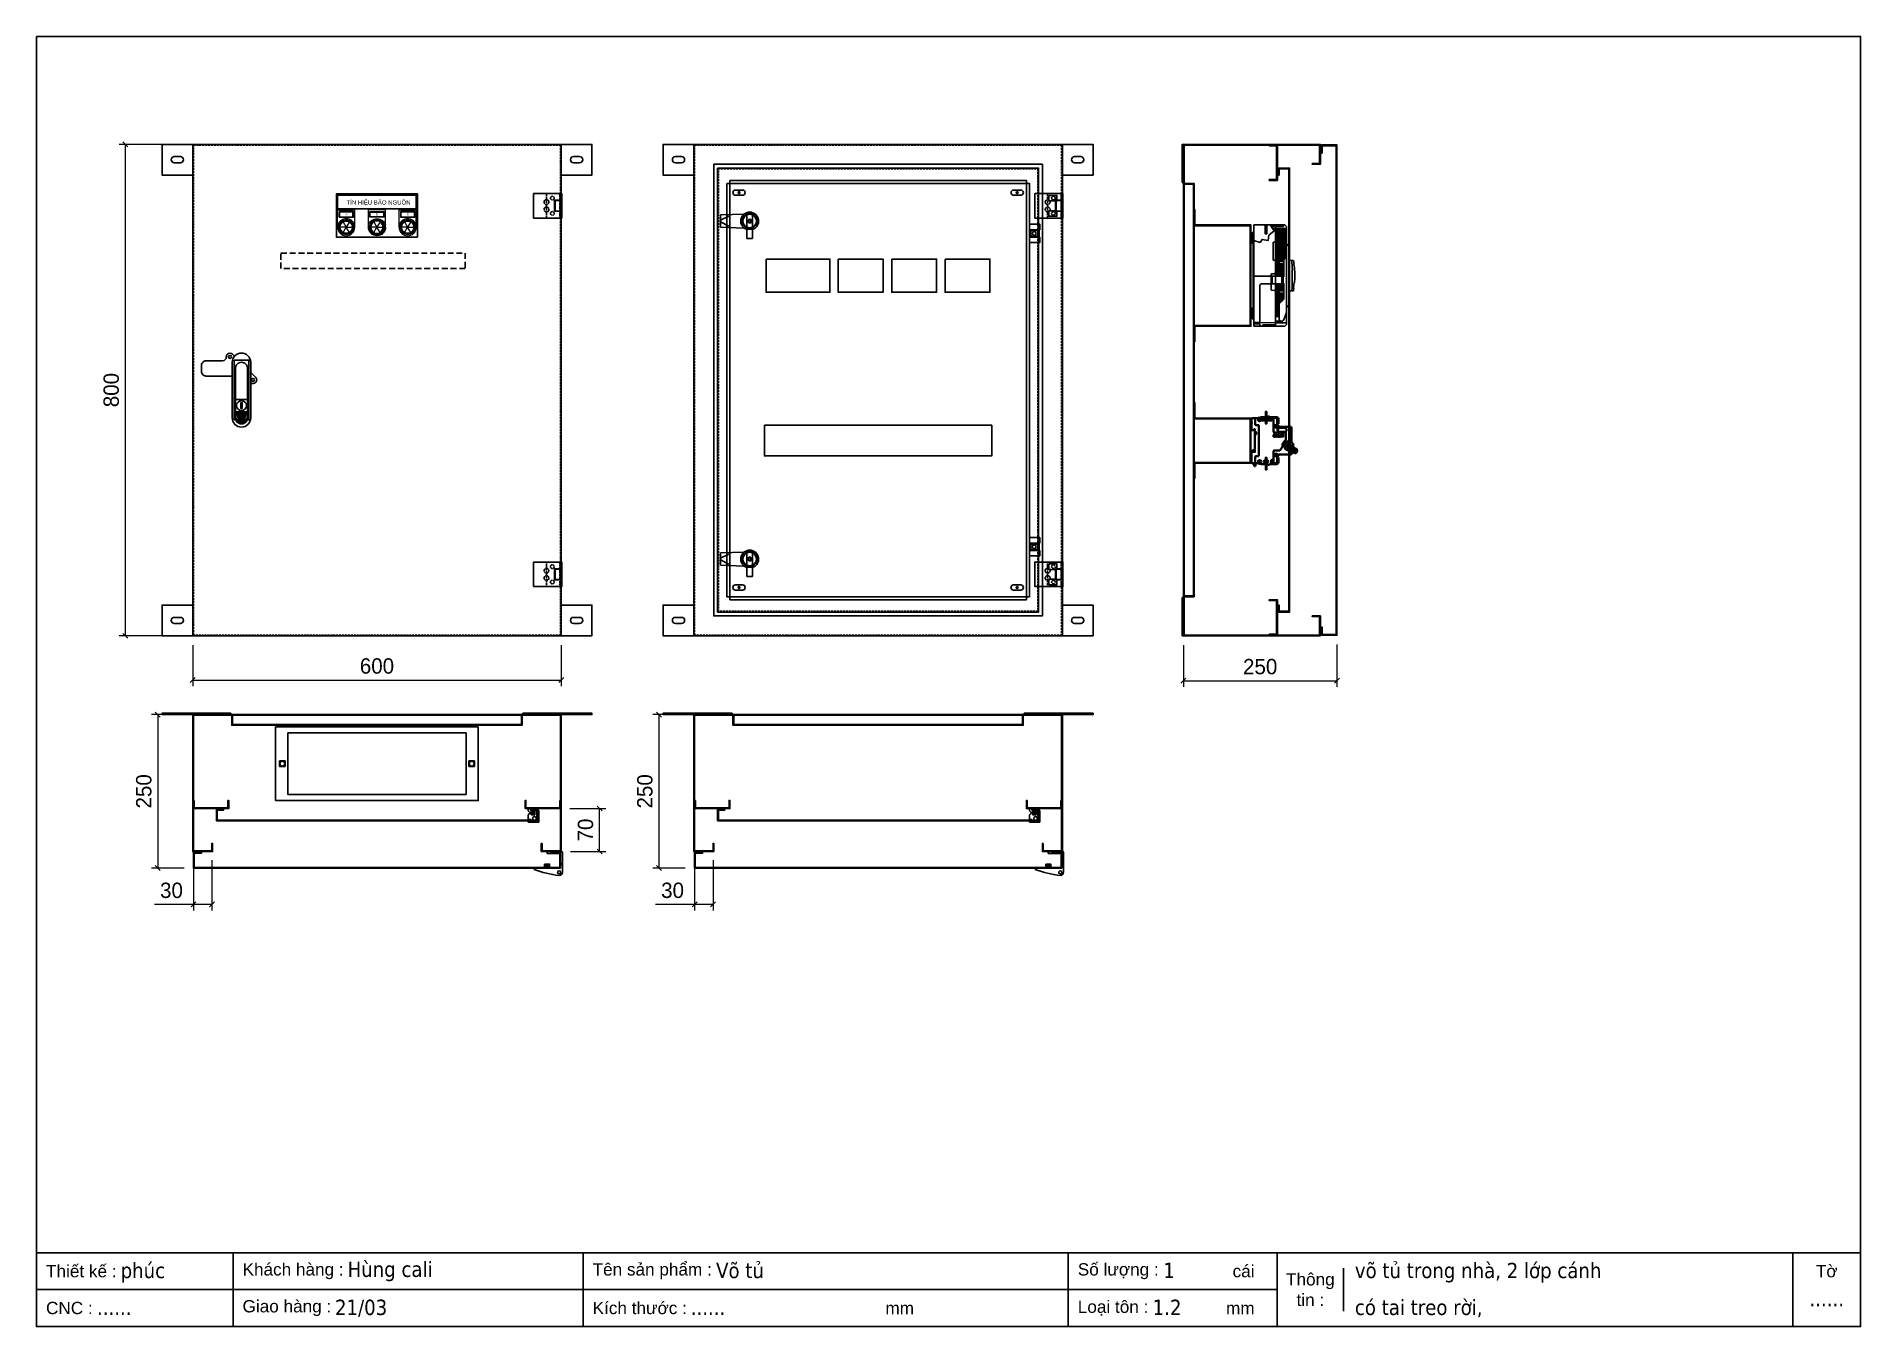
# Model space of a CAD drawing. Header units: millimetres. Extents: x 0 to 2970, y 0 to 2100.
import ezdxf
from ezdxf.enums import TextEntityAlignment as Align

# ---------------------------------------------------------------- set-up
doc = ezdxf.new("R2010")
doc.units = ezdxf.units.MM
for name, pattern in [('DASHED', [0.75, 0.5, -0.25]), ('HIDDEN2', [4.7625, 3.175, -1.5875]), ('KM_SOLID', [0])]:
    doc.linetypes.add(name, pattern=pattern)
for name, color, linetype in [('01', 7, 'HIDDEN2'), ('ALPHA', 255, 'Continuous'), ('CNC', 7, 'Continuous'), ('DIM', 253, 'Continuous'), ('DIMENSION', 4, 'Continuous'), ('HEATER', 1, 'Continuous'), ('Text', 4, 'Continuous'), ('TEXTE', 131, 'Continuous'), ('THIET BI', 2, 'Continuous')]:
    doc.layers.add(name, color=color, linetype=linetype)
for name, color, linetype, lineweight in [('07', 5, 'Continuous', 5), ('GAI095DXF095CONTINUOUS095LINE0', 255, 'KM_SOLID', 13), ('KETI2095DXF095CONTINUOUS095LINE0', 255, 'KM_SOLID', 13), ('粗线层0', 3, 'KM_SOLID', 40), ('粗线层1', 3, 'KM_SOLID', 40)]:
    doc.layers.add(name, color=color, linetype=linetype, lineweight=lineweight)
doc.styles.add('Arial', font='arial.ttf')
doc.styles.add('Arial-Black', font='txt')
doc.styles.add('chuviet', font='arial.ttf')
doc.styles.add('Tahoma (Input Text)', font='tahoma.ttf')
doc.dimstyles.new('Dim-25', dxfattribs={"dimtxt": 25, "dimasz": 8, "dimexe": 10, "dimexo": 15, "dimgap": 10, "dimtad": 1, "dimdec": 0, "dimtxsty": 'Standard', "dimblk": 'OBLIQUE', "dimcen": 10, "dimclrd": 5, "dimclre": 5, "dimclrt": 3, "dimazin": 3, "dimtfac": 1, "dimtdec": 0, "dimtmove": 0, "dimatfit": 3, "dimldrblk": 'OBLIQUE', "dimlwd": 9, "dimlwe": 9})

msp = doc.modelspace()

# ---------------------------------------------------------------- texts
at = {"layer": 'TEXTE', "color": 7, "linetype": 'Continuous', "ltscale": 0.5, "style": 'chuviet'}
msp.add_text('TÍN HIỆU BÁO NGUỒN', height=7, dxfattribs=at).set_placement((556.9, 1826.4), align=Align.CENTER)

# ---------------------------------------------------------------- blocks, each defined once
blk = doc.blocks.new('khungtenAsean2')
at = {"color": 7}
for p, q in [((2970, -1980), (0, -1980)), ((320, -1980), (320, -2100)), ((890, -1980), (890, -2100)), ((1680, -1980), (1680, -2100)), ((2020, -1980), (2020, -2100)), ((2860, -1980), (2860, -2100)), ((2128.3, -2005), (2128.3, -2075)), ((2020, -2040), (0, -2040))]:
    blk.add_line(p, q, dxfattribs=at)
blk.add_lwpolyline([(0, 0), (2970, 0), (2970, -2100), (0, -2100)], close=True, dxfattribs=at)
at = {"color": 2, "char_height": 20, "style": 'Arial'}
for s, insert, width, attachment_point in [('  Thiết kế :', (0, -2010), 917.634, 4), ('  Khách hàng :', (320, -2010), 917.634, 4), ('  Tên sản phẩm :', (890, -2010), 917.634, 4), ('  Số lượng :', (1680, -2010), 917.634, 4), ('cái', (1947.6, -2010), 917.634, 4), ('Thông\\Ptin :', (2074.2, -2040), 108.311, 5), ('Tờ', (2915, -2010), 110, 5), ('  CNC :', (0, -2070), 917.634, 4), ('  Giao hàng :', (320, -2070), 917.634, 4), ('  Kích thước :', (890, -2070), 917.634, 4), ('mm', (1382.3, -2070), 917.634, 4), ('  Loại tôn :', (1680, -2070), 917.634, 4), ('mm', (1936.9, -2070), 917.634, 4)]:
    blk.add_mtext(s, dxfattribs=dict(at, insert=insert, width=width, attachment_point=attachment_point))
at = {"color": 1, "style": 'Tahoma (Input Text)', "flags": 8}
for tag, p in [('#01', (137.1, -2021.3)), ('#03', (506.6, -2019.3)), ('#05', (1106.6, -2021.3)), ('#07', (1834.7, -2021.3)), ('#09', (2146.7, -2021.3)), ('#02', (98.5, -2081.3)), ('#04', (486.1, -2081.3)), ('#06', (1065.3, -2081.3)), ('#08', (1817.4, -2081.3)), ('#10', (2146.7, -2081.3))]:
    blk.add_attdef(tag, p, '', height=25, dxfattribs=at)
blk.add_attdef('#11', text='', height=25, dxfattribs=at).set_placement((2915, -2067.3), align=Align.CENTER)
blk = doc.blocks.new('Tai treo 2')
at = {"color": 8}
blk.add_line((0, 0), (0, 50), dxfattribs=at)
at = {"color": 2}
for p, q in [((20, 30), (30, 30)), ((20, 20), (30, 20))]:
    blk.add_line(p, q, dxfattribs=at)
at = {"color": 8}
blk.add_lwpolyline([(0, 0), (50, 0), (50, 50), (0, 50)], dxfattribs=at)
at = {"color": 2}
for centre, start, end in [((20, 25), 90, 270), ((30, 25), 270, 90)]:
    blk.add_arc(centre, 5, start, end, dxfattribs=at)
blk = doc.blocks.new('*D1')
at = {"color": 0, "linetype": 'ByBlock', "lineweight": -2}
for p, q in [((148.6, 1920.4), (140.6, 1928.4)), ((140.6, 1128.4), (148.6, 1120.4))]:
    blk.add_line(p, q, dxfattribs=at)
at = {"layer": 'Defpoints', "color": 0, "transparency": 16777216}
for p in [(254.4, 1924.4), (144.6, 1124.4), (254.4, 1124.4)]:
    blk.add_point(p, dxfattribs=at)
at = {"layer": 'DIM', "color": 5, "lineweight": 9, "transparency": 16777216}
for p, q in [((239.4, 1924.4), (134.6, 1924.4)), ((144.6, 1924.4), (144.6, 1124.4)), ((239.4, 1124.4), (134.6, 1124.4))]:
    blk.add_line(p, q, dxfattribs=at)
at = {"layer": 'DIM', "color": 3, "transparency": 16777216, "insert": (121.8, 1524.4), "char_height": 25, "attachment_point": 5, "rotation": 90}
blk.add_mtext('800', dxfattribs=at)
blk = doc.blocks.new('_Oblique')
at = {"color": 0, "linetype": 'ByBlock', "lineweight": -2}
blk.add_line((-0.5, -0.5), (0.5, 0.5), dxfattribs=at)
blk = doc.blocks.new('*D2')
at = {"color": 0, "linetype": 'ByBlock', "lineweight": -2}
for p, q in [((258.4, 1056.3), (250.4, 1048.3)), ((850.4, 1048.3), (858.4, 1056.3))]:
    blk.add_line(p, q, dxfattribs=at)
at = {"layer": 'Defpoints', "color": 0, "transparency": 16777216}
for p in [(254.4, 1124.4), (854.4, 1124.4), (854.4, 1052.3)]:
    blk.add_point(p, dxfattribs=at)
at = {"layer": 'DIM', "color": 5, "lineweight": 9, "transparency": 16777216}
for p, q in [((254.4, 1109.4), (254.4, 1042.3)), ((854.4, 1109.4), (854.4, 1042.3)), ((254.4, 1052.3), (854.4, 1052.3))]:
    blk.add_line(p, q, dxfattribs=at)
at = {"layer": 'DIM', "color": 3, "transparency": 16777216, "insert": (554.4, 1075.1), "char_height": 25, "attachment_point": 5}
blk.add_mtext('600', dxfattribs=at)
blk = doc.blocks.new('HL044-1.3-C')
at = {"color": 1, "linetype": 'HIDDEN2', "ltscale": 0.5}
for p, q in [((-25, 40), (-25, 0)), ((-3, 0), (-3, 40))]:
    blk.add_line(p, q, dxfattribs=at)
at = {"color": 1}
for p, q in [((-12, 29), (0, 29)), ((-12, 11), (-12, 29)), ((0, 11), (-12, 11)), ((-11, 28.5), (0, 28.5)), ((-11, 28.5), (-11, 11.5)), ((0, 11.5), (-11, 11.5))]:
    blk.add_line(p, q, dxfattribs=at)
blk.add_lwpolyline([(-46, 40), (0, 40), (0, 0), (-46, 0)], close=True, dxfattribs=at)
at = {"color": 1, "linetype": 'HIDDEN2', "ltscale": 0.5}
for centre, radius in [((-25, 26), 4), ((-15.5, 32.5), 3), ((-25, 14), 4), ((-15.5, 7.5), 3)]:
    blk.add_circle(centre, radius, dxfattribs=at)
blk = doc.blocks.new('AB301-2-1')
at = {"linetype": 'Continuous'}
h = blk.add_hatch(dxfattribs=at)
h.set_pattern_fill('ACAD_ISO09W100', color=1, scale=0.2)
h.set_pattern_definition([(0, (-368.0181, 398.3814), (0, 1), [4.8, -0.6, 1.2, -0.6, 1.2, -0.6])])
h.paths.add_polyline_path([(-4.1, -88.5, 0.118404), (0, -89.5, 0.118404), (4.1, -88.5), (7, -72), (-7, -72)])
at = {"color": 1, "linetype": 'Continuous'}
for p, q in [((-10, -50.5), (10, -50.5)), ((-7, -72), (7, -72)), ((-7, -72), (-4.1, -88.5)), ((7, -72), (4.1, -88.5))]:
    blk.add_line(p, q, dxfattribs=at)
for points in [[(-15, -12.5), (-57.5, -12.5, -0.414214), (-65, -5), (-65, 5, -0.414214), (-57.5, 12.5), (-30.7, 12.5, 0.414214), (-24.7, 18.5), (-24.7, 18.7)], [(-24.7, 18.7, -0.198912), (-23, 23), (-23, 23, -0.414214), (-14.5, 23), (-11.3, 19.8)], [(15, -6.5), (23, -14.5, -0.414214), (23, -23), (23, -23, -0.381561), (15, -23.4, -0.381561)]]:
    blk.add_lwpolyline(points, format="xyb", dxfattribs=at)
for points in [[(0, 25), (0, 25, -0.414214), (15, 10), (15, -80.5, -0.414214), (0, -95.5), (0, -95.5, -0.414214), (-15, -80.5), (-15, 10, -0.414214)], [(0, 10, -0.414214), (10, 0), (10, -80.5, -0.414214), (0, -90.5, -0.414214), (-10, -80.5), (-10, 0, -0.414214)], [(9, -72.5), (9, -80.5, -0.414214), (0, -89.5, -0.414214), (-9, -80.5), (-9, -72.5, -0.414214), (-7, -70.5), (7, -70.5, -0.414214)]]:
    blk.add_lwpolyline(points, format="xyb", close=True, dxfattribs=at)
at = {"color": 2, "linetype": 'Continuous'}
blk.add_lwpolyline([(-12, 13.3), (12, 13.3), (12, -83.7), (-12, -83.7)], close=True, dxfattribs=at)
at = {"color": 1, "linetype": 'Continuous'}
blk.add_lwpolyline([(-1, -55.5), (1, -55.5), (1, -65.5), (-1, -65.5)], close=True, dxfattribs=at)
for centre, radius in [((-18.7, 18.7), 2.5), ((18.7, -18.7), 2.5), ((0, -60.5), 8)]:
    blk.add_circle(centre, radius, dxfattribs=at)
blk = doc.blocks.new('SDGFGHGHG')
at = {"layer": 'HEATER'}
for p, q in [((860892.9, 570780.5), (860931.6, 570782)), ((860892.9, 570760.5), (860892.9, 570780.5)), ((860892.9, 570771.9), (860906.3, 570778.7)), ((860935.9, 570742), (860935.9, 570784.3)), ((860944.9, 570742), (860944.9, 570784.3)), ((860892.9, 570769.1), (860906.3, 570762.4)), ((860892.9, 570760.5), (860931.6, 570759.1)), ((860937.5, 570771.3), (860939.5, 570771.3)), ((860937.5, 570769.8), (860939.5, 570769.8)), ((860939.5, 570773.5), (860939.5, 570771.3)), ((860939.5, 570769.8), (860939.5, 570767.6)), ((860941.3, 570773.5), (860941.3, 570771.3)), ((860941.3, 570771.3), (860943.4, 570771.3)), ((860941.3, 570769.8), (860941.3, 570767.6)), ((860941.3, 570769.8), (860943.4, 570769.8)), ((860935.9, 570742), (860944.9, 570742))]:
    blk.add_line(p, q, dxfattribs=at)
blk.add_circle((860940.4, 570770.5), 3.08, dxfattribs=at)
blk.add_arc((860940.4, 570770.5), 14.5, 288.08, 251.92, dxfattribs=at)
blk = doc.blocks.new('SĐFHGGH')
at = {"layer": 'HEATER'}
for points in [[(860943.4, 570717), (860943.4, 570718.4), (860937.4, 570718.4), (860937.4, 570717)], [(860928.8, 570702.4), (860927.4, 570702.4), (860927.4, 570708.4), (860928.8, 570708.4)], [(860943.4, 570693.8), (860943.4, 570692.4), (860937.4, 570692.4), (860937.4, 570693.8)], [(860952.1, 570702.4), (860953.4, 570702.4), (860953.4, 570708.4), (860952.1, 570708.4)]]:
    blk.add_lwpolyline(points, dxfattribs=at)
for start, end in [(104.4775, 165.5225), (14.4775, 75.5225), (194.4775, 255.5225), (284.4775, 345.5225)]:
    blk.add_arc((860940.4, 570705.4), 12, start, end, dxfattribs=at)
blk = doc.blocks.new('MS722')
for name, p in [('SDGFGHGHG', (-860940.4, -570770.5)), ('SĐFHGGH', (-860940.4, -570705.4))]:
    blk.add_blockref(name, p)
blk = doc.blocks.new('HL003-2-3')
h = blk.add_hatch()
h.set_pattern_fill('ANSI31', color=2, scale=0.5, style=0)
h.set_pattern_definition([(45, (8435.407, 86016.9664), (-1.122532015, 1.122532015), [])])
h.paths.add_polyline_path([(11, 10), (5, 10), (5, 0), (11, 0)])
at = {"color": 1}
for p, q in [((0, 22), (17, 22)), ((0, 20), (0, 22)), ((0, 20), (15, 20)), ((4, 18), (0, 18)), ((0, 10), (0, 18)), ((0, 10), (8, 3)), ((0, 4), (3.4, 7)), ((0, 0), (0, 4)), ((16, 0), (0, 0)), ((4, 20), (4, 18)), ((17, 3), (8, 3)), ((15, 20), (15, 3)), ((16, 3), (16, 0)), ((17, 22), (17, 3))]:
    blk.add_line(p, q, dxfattribs=at)
at = {"color": 2}
blk.add_lwpolyline([(5, 10), (11, 10), (11, 0), (5, 0)], close=True, dxfattribs=at)
at = {"color": 1}
blk.add_circle((10, 16), 3, dxfattribs=at)
blk.add_circle((10, 16), 3, dxfattribs=at)
blk = doc.blocks.new('HL044-1.3-B')
h = blk.add_hatch()
h.set_pattern_fill('ANSI31', color=1, scale=0.3, style=0)
h.set_pattern_definition([(45, (-80982.31925, -42991.2648), (-0.673519209, 0.673519209), [])])
h.paths.add_polyline_path([(-15.5, 27), (-15.5, 24), (-9.5, 24), (-9.5, 27)])
at = {"color": 1}
for p, q in [((0, 0), (-43, 0)), ((-43, 0), (-43, -2)), ((-25, 6.5), (-25, 0)), ((-25, 6.5), (-19, 5.9)), ((-25, 5.5), (-19, 4.9)), ((-25, 4.5), (-19, 3.9)), ((-25, 3.5), (-19, 2.9)), ((-25, 2.5), (-19, 1.9)), ((-25, 1.5), (-19, 0.9)), ((-25, 0.5), (-19.7, 0)), ((-22, 24), (-22, 27)), ((-22, 27), (1, 27)), ((-1, 24), (-22, 24)), ((-19, 6.5), (-19, 0)), ((-15.5, 24), (-15.5, 27)), ((-9.5, 24), (-9.5, 27)), ((0, 23), (0, 0)), ((0, 7.5), (3, 7.5)), ((0, 6), (3, 6)), ((3, 25), (3, 0)), ((3, -6.5), (3, 0))]:
    blk.add_line(p, q, dxfattribs=at)
blk.add_lwpolyline([(-26, 6.5), (-18, 6.5), (-18, 0), (-26, 0)], close=True, dxfattribs=at)
blk.add_circle((-2.3, -7), 2.55, dxfattribs=at)
for centre, radius, start, end in [((-1, 23), 1, 0, 90), ((1, 25), 2, 0, 90), ((15.4, 147.7), 160.7, 248.6705, 263.5901), ((-2.5, -6.5), 5.5, 270, 0)]:
    blk.add_arc(centre, radius, start, end, dxfattribs=at)
blk = doc.blocks.new('HL003-2-2')
at = {"color": 1}
for p, q in [((15, 21), (15, 12)), ((15, -9), (15, 0)), ((16, 12), (17, 12)), ((16, 0), (17, 0))]:
    blk.add_line(p, q, dxfattribs=at)
blk.add_lwpolyline([(17, 0), (17, -9), (0, -9), (0, 21), (17, 21), (17, 12)], dxfattribs=at)
blk.add_lwpolyline([(0, 12), (16, 12), (16, 0), (0, 0)], close=True, dxfattribs=at)
blk.add_circle((8, 6), 3, dxfattribs=at)
blk = doc.blocks.new('*D3')
at = {"color": 0, "linetype": 'ByBlock', "lineweight": -2}
for p, q in [((1871.5, 1055.3), (1863.5, 1047.3)), ((2113.5, 1047.3), (2121.5, 1055.3))]:
    blk.add_line(p, q, dxfattribs=at)
at = {"layer": 'Defpoints', "color": 0, "transparency": 16777216}
for p in [(1867.5, 1124.4), (2117.5, 1125.4), (2117.5, 1051.3)]:
    blk.add_point(p, dxfattribs=at)
at = {"layer": 'DIM', "color": 5, "lineweight": 9, "transparency": 16777216}
for p, q in [((1867.5, 1109.4), (1867.5, 1041.3)), ((2117.5, 1110.4), (2117.5, 1041.3)), ((1867.5, 1051.3), (2117.5, 1051.3))]:
    blk.add_line(p, q, dxfattribs=at)
at = {"layer": 'DIM', "color": 3, "transparency": 16777216, "insert": (1992.5, 1074.1), "char_height": 25, "attachment_point": 5}
blk.add_mtext('250', dxfattribs=at)
blk = doc.blocks.new('*D4')
at = {"color": 0, "linetype": 'ByBlock', "lineweight": -2}
for p, q in [((1075.6, 691.1), (1067.6, 683.1)), ((1097.6, 683.1), (1105.6, 691.1))]:
    blk.add_line(p, q, dxfattribs=at)
at = {"layer": 'Defpoints', "color": 0, "transparency": 16777216}
for p in [(1071.6, 774.4), (1101.6, 774.4), (1071.6, 687.1)]:
    blk.add_point(p, dxfattribs=at)
at = {"layer": 'DIM', "color": 5, "lineweight": 9, "transparency": 16777216}
for p, q in [((1071.6, 759.4), (1071.6, 677.1)), ((1101.6, 759.4), (1101.6, 677.1)), ((1071.6, 687.1), (1007.9, 687.1)), ((1101.6, 687.1), (1071.6, 687.1))]:
    blk.add_line(p, q, dxfattribs=at)
at = {"layer": 'DIM', "color": 3, "transparency": 16777216, "insert": (1035.7, 709.9), "char_height": 25, "attachment_point": 5}
blk.add_mtext('30', dxfattribs=at)
blk = doc.blocks.new('ovan8.5x20')
at = {"layer": 'CNC', "color": 2, "lineweight": -3}
for p, q in [((5.7, 4.2), (-5.8, 4.2)), ((-5.8, -4.2), (5.7, -4.2))]:
    blk.add_line(p, q, dxfattribs=at)
for centre, start, end in [((-5.8, 0), 90, 270), ((5.7, 0), 270, 90)]:
    blk.add_arc(centre, 4.25, start, end, dxfattribs=at)
blk = doc.blocks.new('*D5')
at = {"color": 0, "linetype": 'ByBlock', "lineweight": -2}
for p, q in [((1017.5, 992.2), (1009.5, 1000.2)), ((1009.5, 750.2), (1017.5, 742.2))]:
    blk.add_line(p, q, dxfattribs=at)
at = {"layer": 'Defpoints', "color": 0, "ltscale": 3, "transparency": 16777216}
for p in [(1070.4, 996.2), (1013.5, 746.2), (1071.4, 746.2)]:
    blk.add_point(p, dxfattribs=at)
at = {"layer": 'DIM', "color": 5, "lineweight": 9, "ltscale": 3, "transparency": 16777216}
for p, q in [((1055.4, 996.2), (1003.5, 996.2)), ((1013.5, 996.2), (1013.5, 746.2)), ((1056.4, 746.2), (1003.5, 746.2))]:
    blk.add_line(p, q, dxfattribs=at)
at = {"layer": 'DIM', "color": 3, "ltscale": 3, "transparency": 16777216, "insert": (990.7, 871.2), "char_height": 25, "attachment_point": 5, "rotation": 90}
blk.add_mtext('250', dxfattribs=at)
blk = doc.blocks.new('*D6')
at = {"color": 0, "linetype": 'ByBlock', "lineweight": -2}
for p, q in [((259.6, 691.1), (251.6, 683.1)), ((281.6, 683.1), (289.6, 691.1))]:
    blk.add_line(p, q, dxfattribs=at)
at = {"layer": 'Defpoints', "color": 0, "transparency": 16777216}
for p in [(255.6, 774.4), (285.6, 774.4), (255.6, 687.1)]:
    blk.add_point(p, dxfattribs=at)
at = {"layer": 'DIM', "color": 5, "lineweight": 9, "transparency": 16777216}
for p, q in [((255.6, 759.4), (255.6, 677.1)), ((285.6, 759.4), (285.6, 677.1)), ((255.6, 687.1), (191.9, 687.1)), ((285.6, 687.1), (255.6, 687.1))]:
    blk.add_line(p, q, dxfattribs=at)
at = {"layer": 'DIM', "color": 3, "transparency": 16777216, "insert": (219.8, 709.9), "char_height": 25, "attachment_point": 5}
blk.add_mtext('30', dxfattribs=at)
blk = doc.blocks.new('*D7')
at = {"color": 0, "linetype": 'ByBlock', "lineweight": -2}
for p, q in [((201.5, 992.2), (193.5, 1000.2)), ((193.5, 750.2), (201.5, 742.2))]:
    blk.add_line(p, q, dxfattribs=at)
at = {"layer": 'Defpoints', "color": 0, "ltscale": 3, "transparency": 16777216}
for p in [(254.4, 996.2), (197.5, 746.2), (255.4, 746.2)]:
    blk.add_point(p, dxfattribs=at)
at = {"layer": 'DIM', "color": 5, "lineweight": 9, "ltscale": 3, "transparency": 16777216}
for p, q in [((239.4, 996.2), (187.5, 996.2)), ((197.5, 996.2), (197.5, 746.2)), ((240.4, 746.2), (187.5, 746.2))]:
    blk.add_line(p, q, dxfattribs=at)
at = {"layer": 'DIM', "color": 3, "ltscale": 3, "transparency": 16777216, "insert": (174.8, 871.2), "char_height": 25, "attachment_point": 5, "rotation": 90}
blk.add_mtext('250', dxfattribs=at)
blk = doc.blocks.new('*D8')
at = {"color": 0, "linetype": 'ByBlock', "lineweight": -2}
for p, q in [((920.9, 839.2), (912.9, 847.2)), ((912.9, 777.2), (920.9, 769.2))]:
    blk.add_line(p, q, dxfattribs=at)
at = {"layer": 'Defpoints', "color": 0, "ltscale": 3, "transparency": 16777216}
for p in [(853.2, 843.2), (916.9, 843.2), (854.4, 773.2)]:
    blk.add_point(p, dxfattribs=at)
at = {"layer": 'DIM', "color": 5, "lineweight": 9, "ltscale": 3, "transparency": 16777216}
for p, q in [((868.2, 843.2), (926.9, 843.2)), ((916.9, 773.2), (916.9, 843.2)), ((869.4, 773.2), (926.9, 773.2))]:
    blk.add_line(p, q, dxfattribs=at)
at = {"layer": 'DIM', "color": 3, "ltscale": 3, "transparency": 16777216, "insert": (894.1, 808.2), "char_height": 25, "attachment_point": 5, "rotation": 90}
blk.add_mtext('70', dxfattribs=at)
blk = doc.blocks.new('FFFF')
for p, q in [((8117, -87522.6), (8114.5, -87522.7)), ((8121.6, -87522.4), (8117, -87522.6)), ((8124.6, -87496.3), (8121.6, -87499.4)), ((8121.6, -87522.4), (8121.6, -87499.4)), ((8121.6, -87572.6), (8121.6, -87522.4)), ((8124.6, -87496.3), (8125.6, -87496.3)), ((8116.1, -87537.3), (8116.6, -87537.4)), ((8116.6, -87560.7), (8116.6, -87537.4)), ((8113.2, -87559.1), (8112.6, -87559)), ((8113.8, -87568.5), (8114.5, -87568.5)), ((8117, -87572.4), (8114.5, -87572.3)), ((8116.6, -87568.5), (8116.3, -87568.5)), ((8116.6, -87560.8), (8116.6, -87560.7)), ((8116.6, -87560.7), (8116.6, -87560.7)), ((8116.6, -87560.7), (8116.6, -87560.7)), ((8116.6, -87560.9), (8116.6, -87560.8)), ((8116.6, -87560.8), (8116.6, -87560.8)), ((8116.6, -87561), (8116.6, -87560.9)), ((8116.6, -87560.9), (8116.6, -87560.9)), ((8116.6, -87560.9), (8116.6, -87560.9)), ((8116.6, -87561.1), (8116.6, -87561)), ((8116.6, -87561.1), (8116.6, -87561.1)), ((8116.6, -87561.2), (8116.6, -87561.1)), ((8116.6, -87561.1), (8116.6, -87561.1)), ((8116.6, -87561.3), (8116.6, -87561.2)), ((8116.6, -87561.2), (8116.6, -87561.2)), ((8116.6, -87561.5), (8116.6, -87561.3)), ((8116.6, -87561.6), (8116.6, -87561.5)), ((8116.6, -87561.7), (8116.6, -87561.6)), ((8116.6, -87561.6), (8116.6, -87561.6)), ((8116.6, -87561.6), (8116.6, -87561.6)), ((8116.6, -87561.8), (8116.6, -87561.7)), ((8116.6, -87561.7), (8116.6, -87561.7)), ((8116.6, -87561.8), (8116.6, -87561.8)), ((8116.6, -87561.8), (8116.6, -87561.8)), ((8116.6, -87561.9), (8116.6, -87561.8)), ((8116.6, -87561.8), (8116.6, -87561.8)), ((8116.6, -87561.9), (8116.6, -87561.9)), ((8116.6, -87562), (8116.6, -87561.9)), ((8116.6, -87562.1), (8116.6, -87562)), ((8116.6, -87562.1), (8116.6, -87562.1)), ((8116.6, -87563.2), (8116.6, -87562.1)), ((8116.6, -87562.1), (8116.6, -87562.1)), ((8116.6, -87563.3), (8116.6, -87563.2)), ((8116.6, -87563.2), (8116.6, -87563.2)), ((8116.6, -87563.4), (8116.6, -87563.3)), ((8116.6, -87563.5), (8116.6, -87563.4)), ((8116.6, -87563.4), (8116.6, -87563.4)), ((8116.6, -87563.6), (8116.6, -87563.5)), ((8116.6, -87563.7), (8116.6, -87563.6)), ((8116.6, -87563.6), (8116.6, -87563.6)), ((8116.6, -87563.8), (8116.6, -87563.7)), ((8116.6, -87564.1), (8116.6, -87563.8)), ((8116.6, -87564.1), (8116.6, -87564.1)), ((8116.6, -87564.2), (8116.6, -87564.1)), ((8116.6, -87564.3), (8116.6, -87564.2)), ((8116.6, -87564.3), (8116.6, -87564.3)), ((8116.6, -87564.4), (8116.6, -87564.3)), ((8116.6, -87564.4), (8116.6, -87564.4)), ((8116.6, -87564.5), (8116.6, -87564.4)), ((8116.6, -87564.4), (8116.6, -87564.4)), ((8116.6, -87564.6), (8116.6, -87564.5)), ((8116.6, -87568.5), (8116.6, -87564.6)), ((8116.6, -87564.6), (8116.6, -87564.6)), ((8121.6, -87572.6), (8117, -87572.4)), ((8121.6, -87595.7), (8121.6, -87572.6)), ((8124.6, -87598.7), (8121.6, -87595.7)), ((8124.6, -87598.7), (8125.6, -87598.7))]:
    blk.add_line(p, q)
for points in [[(8112.1, -87547), (8112.1, -87538.9), (8112.9, -87530.7), (8114.5, -87522.7)], [(8116.1, -87537.3), (8116.3, -87532.4), (8116.8, -87527.5), (8117.5, -87522.6)], [(8112.6, -87559), (8112.3, -87556), (8112.2, -87553), (8112.1, -87550)], [(8114.5, -87568.5), (8113.9, -87565.3), (8113.5, -87562.2), (8113.2, -87559.1)], [(8114.5, -87572.3), (8114.3, -87571), (8114.1, -87569.8), (8113.8, -87568.5)], [(8117.5, -87572.4), (8117.1, -87571.1), (8116.7, -87569.8), (8116.3, -87568.5)]]:
    blk.add_open_spline(points, degree=3)
at = {"layer": 'ALPHA'}
for p, q in [((8125.6, -87467.7), (8128.3, -87465)), ((8128.3, -87465), (8178.6, -87465)), ((8130.7, -87465), (8130.7, -87467.7)), ((8143.7, -87467.7), (8143.7, -87465)), ((8143.7, -87467.7), (8143.7, -87465)), ((8178.6, -87465), (8178.6, -87630)), ((8125.6, -87470.7), (8125.6, -87467.7)), ((8125.6, -87470.7), (8148.5, -87470.7)), ((8125.6, -87473.7), (8125.6, -87470.7)), ((8143.7, -87473.7), (8125.6, -87473.7)), ((8125.6, -87474.2), (8125.6, -87473.7)), ((8125.6, -87474.2), (8143.7, -87474.2)), ((8125.6, -87474.7), (8125.6, -87474.2)), ((8125.6, -87476.2), (8125.6, -87474.7)), ((8125.6, -87474.7), (8143.7, -87474.7)), ((8143.7, -87476.2), (8125.6, -87476.2)), ((8125.6, -87477.2), (8125.6, -87476.2)), ((8125.6, -87476.7), (8143.7, -87476.7)), ((8143.7, -87477.2), (8125.6, -87477.2)), ((8125.6, -87478.7), (8125.6, -87477.2)), ((8143.7, -87478.7), (8125.6, -87478.7)), ((8125.6, -87479.7), (8125.6, -87478.7)), ((8143.7, -87479.2), (8125.6, -87479.2)), ((8125.6, -87479.7), (8143.7, -87479.7)), ((8125.6, -87481.2), (8125.6, -87479.7)), ((8143.7, -87481.2), (8125.6, -87481.2)), ((8125.6, -87481.2), (8125.6, -87481.7)), ((8143.7, -87481.7), (8125.6, -87481.7)), ((8125.6, -87481.7), (8125.6, -87482.2)), ((8125.6, -87482.2), (8143.7, -87482.2)), ((8125.6, -87482.2), (8125.6, -87483.7)), ((8143.7, -87483.7), (8125.6, -87483.7)), ((8125.6, -87483.7), (8125.6, -87484.2)), ((8143.7, -87484.2), (8125.6, -87484.2)), ((8125.6, -87484.2), (8125.6, -87484.6)), ((8129.2, -87484.6), (8125.6, -87484.6)), ((8125.6, -87484.6), (8125.6, -87485.3)), ((8125.6, -87486.6), (8125.6, -87485.3)), ((8125.6, -87490.7), (8125.6, -87486.6)), ((8125.6, -87490.7), (8129.2, -87490.7)), ((8125.6, -87492.3), (8125.6, -87490.7)), ((8125.6, -87492.3), (8143.7, -87492.3)), ((8125.6, -87492.3), (8125.6, -87493.8)), ((8125.6, -87493.8), (8143.7, -87493.8)), ((8125.6, -87494.3), (8125.6, -87493.8)), ((8143.7, -87494.3), (8125.6, -87494.3)), ((8125.6, -87494.8), (8125.6, -87494.3)), ((8143.7, -87494.8), (8125.6, -87494.8)), ((8125.6, -87494.8), (8125.6, -87496.3)), ((8126.7, -87487.2), (8126.9, -87487.2)), ((8126.7, -87488.2), (8126.9, -87488.2)), ((8126.9, -87485.9), (8126.9, -87485.9)), ((8126.9, -87489.4), (8126.9, -87489.4)), ((8127.4, -87484.9), (8129.2, -87484.7)), ((8127.4, -87490.4), (8129.2, -87490.6)), ((8129.2, -87484.6), (8129.2, -87484.7)), ((8129.2, -87484.7), (8143.7, -87484.7)), ((8129.2, -87484.7), (8129.2, -87486.2)), ((8129.2, -87484.7), (8129.2, -87486.2)), ((8129.2, -87486.2), (8129.2, -87486.3)), ((8129.2, -87486.2), (8129.2, -87486.3)), ((8129.2, -87486.3), (8143.7, -87486.3)), ((8129.2, -87486.8), (8129.2, -87486.3)), ((8129.2, -87486.8), (8129.2, -87486.3)), ((8143.7, -87486.8), (8129.2, -87486.8)), ((8129.2, -87487.3), (8129.2, -87486.8)), ((8129.2, -87487.3), (8129.2, -87486.8)), ((8143.7, -87487.3), (8129.2, -87487.3)), ((8129.2, -87487.3), (8129.2, -87488.8)), ((8129.2, -87487.3), (8129.2, -87488.8)), ((8129.2, -87488.8), (8143.7, -87488.8)), ((8129.2, -87489.2), (8129.2, -87488.8)), ((8129.2, -87489.2), (8129.2, -87488.8)), ((8129.2, -87489.3), (8129.2, -87489.2)), ((8129.2, -87489.3), (8129.2, -87489.2)), ((8143.7, -87489.3), (8129.2, -87489.3)), ((8129.2, -87489.8), (8129.2, -87489.3)), ((8129.2, -87489.8), (8129.2, -87489.3)), ((8143.7, -87489.8), (8129.2, -87489.8)), ((8129.2, -87489.8), (8129.2, -87490.6)), ((8129.2, -87489.8), (8129.2, -87490.6)), ((8129.2, -87490.6), (8129.2, -87490.7)), ((8129.2, -87490.7), (8129.2, -87491.3)), ((8129.2, -87491.8), (8129.2, -87491.3)), ((8131.9, -87491.3), (8129.2, -87491.3)), ((8143.7, -87491.8), (8129.2, -87491.8)), ((8150.3, -87467.7), (8130.7, -87467.7)), ((8143.7, -87491.3), (8131.9, -87491.3)), ((8143.7, -87468.4), (8143.7, -87467.7)), ((8143.7, -87468.4), (8143.7, -87467.7)), ((8143.7, -87470.7), (8143.7, -87468.4)), ((8143.7, -87470.7), (8143.7, -87468.4)), ((8143.7, -87472), (8143.7, -87470.7)), ((8143.7, -87472), (8143.7, -87470.7)), ((8143.7, -87472.4), (8143.7, -87472)), ((8143.7, -87472.4), (8143.7, -87472)), ((8143.7, -87472.4), (8143.7, -87472.4)), ((8143.7, -87472.8), (8143.7, -87472.4)), ((8143.7, -87472.4), (8143.7, -87472.4)), ((8143.7, -87472.8), (8143.7, -87472.4)), ((8143.7, -87473.7), (8143.7, -87472.8)), ((8143.7, -87473.7), (8143.7, -87472.8)), ((8143.7, -87474.2), (8143.7, -87473.7)), ((8143.7, -87474.2), (8143.7, -87473.7)), ((8143.7, -87474.7), (8143.7, -87474.2)), ((8143.7, -87474.7), (8143.7, -87474.2)), ((8143.7, -87476.2), (8143.7, -87474.7)), ((8143.7, -87476.2), (8143.7, -87474.7)), ((8143.7, -87476.7), (8143.7, -87476.2)), ((8143.7, -87476.7), (8143.7, -87476.2)), ((8143.7, -87477.2), (8143.7, -87476.7)), ((8143.7, -87477.2), (8143.7, -87476.7)), ((8143.7, -87477.6), (8143.7, -87477.2)), ((8143.7, -87477.6), (8143.7, -87477.2)), ((8143.7, -87478), (8143.7, -87477.6)), ((8143.7, -87478), (8143.7, -87477.6)), ((8143.7, -87478), (8143.7, -87478)), ((8143.7, -87478.7), (8143.7, -87478)), ((8143.7, -87478.7), (8143.7, -87478)), ((8143.7, -87478.9), (8143.7, -87478.7)), ((8143.7, -87478.9), (8143.7, -87478.7)), ((8143.7, -87479), (8143.7, -87478.9)), ((8143.7, -87479), (8143.7, -87478.9)), ((8143.7, -87479.2), (8143.7, -87479)), ((8143.7, -87479.2), (8143.7, -87479)), ((8143.7, -87479.7), (8143.7, -87479.2)), ((8143.7, -87479.7), (8143.7, -87479.2)), ((8143.7, -87480.4), (8143.7, -87479.7)), ((8143.7, -87480.4), (8143.7, -87479.7)), ((8143.7, -87480.7), (8143.7, -87480.4)), ((8143.7, -87480.7), (8143.7, -87480.4)), ((8143.7, -87480.9), (8143.7, -87480.7)), ((8143.7, -87480.9), (8143.7, -87480.7)), ((8143.7, -87481.2), (8143.7, -87480.9)), ((8143.7, -87481.2), (8143.7, -87480.9)), ((8143.7, -87481.2), (8143.7, -87481.7)), ((8143.7, -87481.2), (8143.7, -87481.7)), ((8143.7, -87481.7), (8143.7, -87482.2)), ((8143.7, -87481.7), (8143.7, -87482.2)), ((8143.7, -87482.2), (8143.7, -87483.4)), ((8143.7, -87482.2), (8143.7, -87483.4)), ((8143.7, -87483.4), (8143.7, -87483.7)), ((8143.7, -87483.4), (8143.7, -87483.7)), ((8143.7, -87483.7), (8143.7, -87483.8)), ((8143.7, -87483.7), (8143.7, -87483.8)), ((8143.7, -87483.8), (8143.7, -87484.2)), ((8143.7, -87483.8), (8143.7, -87484.2)), ((8143.7, -87484.2), (8143.7, -87484.6)), ((8143.7, -87484.2), (8143.7, -87484.6)), ((8143.7, -87484.6), (8143.7, -87484.7)), ((8143.7, -87484.6), (8143.7, -87484.7)), ((8143.7, -87484.7), (8143.7, -87485.3)), ((8143.7, -87484.7), (8143.7, -87485.3)), ((8143.7, -87486.3), (8143.7, -87485.3)), ((8143.7, -87486.3), (8143.7, -87485.3)), ((8143.7, -87486.3), (8143.7, -87487.8)), ((8143.7, -87486.3), (8143.7, -87486.3)), ((8143.7, -87486.3), (8143.7, -87487.8)), ((8143.7, -87486.3), (8143.7, -87486.3)), ((8143.7, -87487.8), (8143.7, -87488.1)), ((8143.7, -87487.8), (8143.7, -87488.1)), ((8143.7, -87487.8), (8143.7, -87487.8)), ((8143.7, -87487.8), (8143.7, -87487.8)), ((8143.7, -87488.3), (8143.7, -87488.1)), ((8143.7, -87488.3), (8143.7, -87488.1)), ((8143.7, -87488.3), (8143.7, -87488.8)), ((8143.7, -87488.3), (8143.7, -87488.3)), ((8143.7, -87488.3), (8143.7, -87488.8)), ((8143.7, -87488.3), (8143.7, -87488.3)), ((8143.7, -87488.8), (8143.7, -87488.9)), ((8143.7, -87488.8), (8143.7, -87488.9)), ((8143.7, -87488.9), (8143.7, -87489.3)), ((8143.7, -87488.9), (8143.7, -87489.3)), ((8143.7, -87489.3), (8143.7, -87489.7)), ((8143.7, -87489.3), (8143.7, -87489.7)), ((8143.7, -87489.8), (8143.7, -87489.7)), ((8143.7, -87489.8), (8143.7, -87489.7)), ((8143.7, -87490.1), (8143.7, -87489.8)), ((8143.7, -87490.1), (8143.7, -87489.8)), ((8143.7, -87490.9), (8143.7, -87490.1)), ((8143.7, -87490.9), (8143.7, -87490.1)), ((8143.7, -87491.3), (8143.7, -87490.9)), ((8143.7, -87491.3), (8143.7, -87490.9)), ((8143.7, -87491.6), (8143.7, -87491.3)), ((8143.7, -87491.6), (8143.7, -87491.3)), ((8143.7, -87491.8), (8143.7, -87491.6)), ((8143.7, -87491.8), (8143.7, -87491.6)), ((8143.7, -87491.8), (8143.7, -87491.8)), ((8143.7, -87492.2), (8143.7, -87491.8)), ((8143.7, -87491.8), (8143.7, -87491.8)), ((8143.7, -87492.2), (8143.7, -87491.8)), ((8143.7, -87492.3), (8143.7, -87492.2)), ((8143.7, -87492.3), (8143.7, -87492.2)), ((8143.7, -87492.7), (8143.7, -87492.3)), ((8143.7, -87492.7), (8143.7, -87492.3)), ((8143.7, -87493.2), (8143.7, -87492.7)), ((8143.7, -87493.2), (8143.7, -87492.7)), ((8143.7, -87493.2), (8147.2, -87493.2)), ((8143.7, -87493.8), (8143.7, -87493.2)), ((8143.7, -87493.8), (8143.7, -87493.2)), ((8143.7, -87494.8), (8143.7, -87493.8)), ((8143.7, -87494.8), (8143.7, -87493.8)), ((8143.7, -87496.3), (8143.7, -87494.8)), ((8143.7, -87496.3), (8143.7, -87494.8)), ((8147.2, -87522.4), (8147.2, -87493.2)), ((8178.6, -87471.3), (8178.6, -87467.8)), ((8178.6, -87475.2), (8178.6, -87471.3)), ((8178.6, -87477.2), (8178.6, -87475.2)), ((8178.6, -87477.2), (8181.1, -87477.2)), ((8178.6, -87482.7), (8178.6, -87477.2)), ((8178.6, -87483.2), (8178.6, -87482.7)), ((8178.6, -87483.2), (8178.6, -87485.6)), ((8178.6, -87489.3), (8178.6, -87485.6)), ((8180.1, -87489.3), (8178.6, -87489.3)), ((8180.1, -87494.8), (8180.1, -87489.3)), ((8180.1, -87548.3), (8180.1, -87494.8)), ((8181.1, -87494.8), (8180.1, -87494.8)), ((8181.6, -87481.5), (8181.6, -87477.7)), ((8181.6, -87487), (8181.6, -87481.5)), ((8181.6, -87494.3), (8181.6, -87487)), ((8125.6, -87496.3), (8143.7, -87496.3)), ((8125.6, -87496.6), (8125.6, -87496.3)), ((8125.6, -87496.6), (8125.6, -87496.3)), ((8125.6, -87496.8), (8125.6, -87496.6)), ((8125.6, -87496.8), (8125.6, -87496.6)), ((8143.7, -87496.8), (8125.6, -87496.8)), ((8125.6, -87496.9), (8125.6, -87496.8)), ((8125.6, -87496.9), (8125.6, -87496.8)), ((8125.6, -87497.3), (8125.6, -87496.9)), ((8125.6, -87497.3), (8125.6, -87496.9)), ((8143.7, -87497.3), (8125.6, -87497.3)), ((8125.6, -87497.3), (8125.6, -87497.8)), ((8125.6, -87497.3), (8125.6, -87497.8)), ((8125.6, -87497.8), (8125.6, -87498.3)), ((8125.6, -87497.8), (8125.6, -87498.3)), ((8125.6, -87498.3), (8125.6, -87498.8)), ((8125.6, -87498.3), (8125.6, -87498.8)), ((8125.6, -87498.8), (8143.7, -87498.8)), ((8125.6, -87499.3), (8125.6, -87498.8)), ((8125.6, -87499.3), (8125.6, -87498.8)), ((8125.6, -87499.3), (8143.7, -87499.3)), ((8125.6, -87499.8), (8125.6, -87499.3)), ((8125.6, -87499.8), (8125.6, -87499.3)), ((8125.6, -87499.8), (8125.6, -87501.3)), ((8125.6, -87499.8), (8125.6, -87501.3)), ((8143.7, -87499.8), (8125.6, -87499.8)), ((8143.7, -87501.3), (8125.6, -87501.3)), ((8125.6, -87501.8), (8125.6, -87501.3)), ((8125.6, -87501.8), (8125.6, -87501.3)), ((8125.6, -87501.8), (8143.7, -87501.8)), ((8125.6, -87502.3), (8125.6, -87501.8)), ((8125.6, -87502.3), (8125.6, -87501.8)), ((8125.6, -87502.3), (8143.7, -87502.3)), ((8125.6, -87502.3), (8125.6, -87503.8)), ((8125.6, -87502.3), (8125.6, -87503.8)), ((8131.3, -87503.8), (8125.6, -87503.8)), ((8125.6, -87504.3), (8125.6, -87503.8)), ((8125.6, -87504.3), (8125.6, -87503.8)), ((8125.6, -87504.3), (8143.7, -87504.3)), ((8125.6, -87504.8), (8125.6, -87504.3)), ((8125.6, -87504.8), (8125.6, -87504.3)), ((8125.6, -87504.8), (8143.7, -87504.8)), ((8125.6, -87504.8), (8125.6, -87506.3)), ((8125.6, -87504.8), (8125.6, -87506.3)), ((8125.6, -87506.3), (8143.7, -87506.3)), ((8125.6, -87506.8), (8125.6, -87506.3)), ((8125.6, -87506.8), (8125.6, -87506.3)), ((8143.7, -87506.8), (8125.6, -87506.8)), ((8125.6, -87507.3), (8125.6, -87506.8)), ((8125.6, -87507.3), (8125.6, -87506.8)), ((8143.7, -87507.3), (8125.6, -87507.3)), ((8125.6, -87507.3), (8125.6, -87508.8)), ((8125.6, -87507.3), (8125.6, -87508.8)), ((8125.6, -87508.8), (8143.7, -87508.8)), ((8125.6, -87509.4), (8125.6, -87508.8)), ((8125.6, -87509.4), (8125.6, -87508.8)), ((8125.6, -87509.4), (8143.7, -87509.4)), ((8125.6, -87509.8), (8125.6, -87509.4)), ((8125.6, -87509.8), (8125.6, -87509.4)), ((8143.7, -87509.8), (8125.6, -87509.8)), ((8125.6, -87509.8), (8125.6, -87510.2)), ((8125.6, -87509.8), (8125.6, -87510.2)), ((8125.6, -87510.2), (8125.6, -87510.6)), ((8125.6, -87510.2), (8125.6, -87510.6)), ((8125.6, -87510.6), (8125.6, -87511.4)), ((8125.6, -87510.6), (8125.6, -87511.4)), ((8143.7, -87511.4), (8125.6, -87511.4)), ((8125.6, -87511.9), (8125.6, -87511.4)), ((8125.6, -87511.9), (8125.6, -87511.4)), ((8125.6, -87511.9), (8143.7, -87511.9)), ((8125.6, -87512.4), (8125.6, -87511.9)), ((8125.6, -87512.4), (8125.6, -87511.9)), ((8143.7, -87512.4), (8125.6, -87512.4)), ((8125.6, -87512.4), (8125.6, -87513.9)), ((8125.6, -87512.4), (8125.6, -87513.9)), ((8143.7, -87513.9), (8125.6, -87513.9)), ((8125.6, -87514.4), (8125.6, -87513.9)), ((8125.6, -87514.4), (8125.6, -87513.9)), ((8131.4, -87514.4), (8125.6, -87514.4)), ((8125.6, -87514.9), (8125.6, -87514.4)), ((8125.6, -87514.9), (8125.6, -87514.4)), ((8125.6, -87514.9), (8143.7, -87514.9)), ((8125.6, -87514.9), (8125.6, -87516.4)), ((8125.6, -87514.9), (8125.6, -87516.4)), ((8143.7, -87516.4), (8125.6, -87516.4)), ((8125.6, -87516.7), (8125.6, -87516.4)), ((8125.6, -87516.7), (8125.6, -87516.4)), ((8125.6, -87516.9), (8125.6, -87516.7)), ((8125.6, -87516.9), (8125.6, -87516.7)), ((8143.7, -87516.9), (8125.6, -87516.9)), ((8125.6, -87517), (8125.6, -87516.9)), ((8125.6, -87517), (8125.6, -87516.9)), ((8125.6, -87517.4), (8125.6, -87517)), ((8125.6, -87517.4), (8125.6, -87517)), ((8125.6, -87517), (8126.1, -87517.4)), ((8125.6, -87517.4), (8128.2, -87519.9)), ((8125.6, -87517.8), (8125.6, -87517.4)), ((8125.6, -87517.8), (8125.6, -87517.4)), ((8125.6, -87518.2), (8125.6, -87517.8)), ((8125.6, -87518.2), (8125.6, -87517.8)), ((8125.6, -87519.1), (8125.6, -87518.2)), ((8125.6, -87518.2), (8125.6, -87518.2)), ((8125.6, -87519.1), (8125.6, -87518.2)), ((8125.6, -87518.2), (8125.6, -87518.2)), ((8125.6, -87521.2), (8125.6, -87519.1)), ((8125.6, -87521.2), (8125.6, -87519.1)), ((8125.6, -87524.8), (8125.6, -87521.2)), ((8125.6, -87524.8), (8125.6, -87521.2)), ((8125.6, -87525.4), (8125.6, -87524.8)), ((8125.6, -87525.4), (8125.6, -87524.8)), ((8125.6, -87525.4), (8125.6, -87525.9)), ((8125.6, -87525.4), (8125.6, -87525.9)), ((8143.7, -87517.4), (8126.1, -87517.4)), ((8126.1, -87517.4), (8127.6, -87518.9)), ((8127.6, -87518.9), (8143.7, -87518.9)), ((8127.6, -87518.9), (8128.1, -87519.4)), ((8143.7, -87519.4), (8128.1, -87519.4)), ((8128.6, -87519.9), (8128.1, -87519.4)), ((8128.2, -87519.9), (8129.6, -87521.3)), ((8128.6, -87519.9), (8143.7, -87519.9)), ((8130.1, -87521.4), (8128.6, -87519.9)), ((8129.9, -87523.8), (8129.9, -87522)), ((8129.9, -87529.4), (8129.9, -87523.8)), ((8143.7, -87521.4), (8130.1, -87521.4)), ((8130.1, -87521.4), (8130.1, -87521.9)), ((8130.1, -87521.4), (8130.1, -87521.4)), ((8130.1, -87521.9), (8143.7, -87521.9)), ((8130.1, -87521.9), (8130.1, -87522.4)), ((8130.1, -87522.4), (8143.7, -87522.4)), ((8130.1, -87523.2), (8130.1, -87522.4)), ((8130.1, -87523.8), (8130.1, -87523.2)), ((8130.1, -87523.9), (8130.1, -87523.8)), ((8143.7, -87523.9), (8130.1, -87523.9)), ((8130.1, -87524.1), (8130.1, -87523.9)), ((8137.2, -87524.1), (8130.1, -87524.1)), ((8143.7, -87503.8), (8131.3, -87503.8)), ((8143.7, -87514.4), (8131.4, -87514.4)), ((8137.4, -87524.1), (8137.2, -87524.1)), ((8137.4, -87524.4), (8137.4, -87524.1)), ((8137.4, -87524.4), (8143.7, -87524.4)), ((8137.4, -87524.9), (8137.4, -87524.4)), ((8137.4, -87524.9), (8137.4, -87526.4)), ((8143.7, -87524.9), (8137.4, -87524.9)), ((8143.7, -87496.8), (8143.7, -87496.3)), ((8143.7, -87497.3), (8143.7, -87496.3)), ((8143.7, -87497.3), (8143.7, -87496.8)), ((8143.7, -87498.8), (8143.7, -87497.3)), ((8143.7, -87498.8), (8143.7, -87497.3)), ((8143.7, -87499.3), (8143.7, -87498.8)), ((8143.7, -87499.3), (8143.7, -87498.8)), ((8143.7, -87501.3), (8143.7, -87499.3)), ((8143.7, -87501.3), (8143.7, -87499.3)), ((8143.7, -87501.8), (8143.7, -87501.3)), ((8143.7, -87501.8), (8143.7, -87501.3)), ((8143.7, -87502.3), (8143.7, -87501.8)), ((8143.7, -87502.3), (8143.7, -87501.8)), ((8143.7, -87503.8), (8143.7, -87502.3)), ((8143.7, -87503.8), (8143.7, -87502.3)), ((8143.7, -87504.3), (8143.7, -87503.8)), ((8143.7, -87504.3), (8143.7, -87503.8)), ((8143.7, -87504.8), (8143.7, -87504.3)), ((8143.7, -87504.8), (8143.7, -87504.3)), ((8143.7, -87506.3), (8143.7, -87504.8)), ((8143.7, -87506.3), (8143.7, -87504.8)), ((8143.7, -87506.8), (8143.7, -87506.3)), ((8143.7, -87506.8), (8143.7, -87506.3)), ((8143.7, -87507.3), (8143.7, -87506.8)), ((8143.7, -87507.3), (8143.7, -87506.8)), ((8143.7, -87508.8), (8143.7, -87507.3)), ((8143.7, -87508.8), (8143.7, -87507.3)), ((8143.7, -87509.4), (8143.7, -87508.8)), ((8143.7, -87509.4), (8143.7, -87508.8)), ((8143.7, -87509.8), (8143.7, -87509.4)), ((8143.7, -87509.8), (8143.7, -87509.4)), ((8143.7, -87511.4), (8143.7, -87509.8)), ((8143.7, -87511.4), (8143.7, -87509.8)), ((8143.7, -87511.7), (8143.7, -87511.4)), ((8143.7, -87511.7), (8143.7, -87511.4)), ((8143.7, -87511.9), (8143.7, -87511.7)), ((8143.7, -87511.9), (8143.7, -87511.7)), ((8143.7, -87512), (8143.7, -87511.9)), ((8143.7, -87511.9), (8143.7, -87511.9)), ((8143.7, -87512), (8143.7, -87511.9)), ((8143.7, -87511.9), (8143.7, -87511.9)), ((8143.7, -87512), (8143.7, -87512.3)), ((8143.7, -87512), (8143.7, -87512.3)), ((8143.7, -87512.3), (8143.7, -87512.4)), ((8143.7, -87512.3), (8143.7, -87512.4)), ((8143.7, -87512.4), (8143.7, -87513.9)), ((8143.7, -87512.4), (8143.7, -87513.9)), ((8143.7, -87513.9), (8143.7, -87514.9)), ((8143.7, -87513.9), (8143.7, -87514.9)), ((8143.7, -87514.9), (8143.7, -87514.9)), ((8143.7, -87514.9), (8143.7, -87515.7)), ((8143.7, -87514.9), (8143.7, -87514.9)), ((8143.7, -87514.9), (8143.7, -87515.7)), ((8143.7, -87515.7), (8143.7, -87516.4)), ((8143.7, -87515.7), (8143.7, -87516.4)), ((8143.7, -87516.4), (8143.7, -87516.9)), ((8143.7, -87516.4), (8143.7, -87516.9)), ((8143.7, -87516.9), (8143.7, -87517.4)), ((8143.7, -87516.9), (8143.7, -87517.4)), ((8143.7, -87517.4), (8143.7, -87517.9)), ((8143.7, -87517.4), (8143.7, -87517.9)), ((8143.7, -87517.9), (8143.7, -87518.3)), ((8143.7, -87517.9), (8143.7, -87518.3)), ((8143.7, -87518.5), (8143.7, -87518.3)), ((8143.7, -87518.5), (8143.7, -87518.3)), ((8143.7, -87518.9), (8143.7, -87518.5)), ((8143.7, -87518.9), (8143.7, -87518.5)), ((8143.7, -87519.9), (8143.7, -87518.9)), ((8143.7, -87518.9), (8143.7, -87518.9)), ((8143.7, -87519.9), (8143.7, -87518.9)), ((8143.7, -87518.9), (8143.7, -87518.9)), ((8143.7, -87521.4), (8143.7, -87519.9)), ((8143.7, -87521.4), (8143.7, -87519.9)), ((8143.7, -87521.4), (8143.7, -87521.9)), ((8143.7, -87521.4), (8143.7, -87521.9)), ((8143.7, -87521.9), (8143.7, -87522.4)), ((8143.7, -87521.9), (8143.7, -87522.4)), ((8147.2, -87522.4), (8143.7, -87522.4)), ((8143.7, -87523.4), (8143.7, -87522.4)), ((8143.7, -87523.4), (8143.7, -87522.4)), ((8143.7, -87523.9), (8143.7, -87523.4)), ((8143.7, -87523.9), (8143.7, -87523.4)), ((8143.7, -87523.9), (8143.7, -87523.9)), ((8143.7, -87523.9), (8143.7, -87524)), ((8143.7, -87523.9), (8143.7, -87523.9)), ((8143.7, -87523.9), (8143.7, -87524)), ((8143.7, -87524), (8143.7, -87524.4)), ((8143.7, -87524), (8143.7, -87524.4)), ((8143.7, -87524.4), (8143.7, -87524.5)), ((8143.7, -87524.4), (8143.7, -87524.5)), ((8143.7, -87524.5), (8143.7, -87524.9)), ((8143.7, -87524.5), (8143.7, -87524.9)), ((8143.7, -87525), (8143.7, -87524.9)), ((8143.7, -87524.9), (8143.7, -87524.9)), ((8143.7, -87525), (8143.7, -87524.9)), ((8143.7, -87524.9), (8143.7, -87524.9)), ((8143.7, -87525.4), (8143.7, -87525)), ((8143.7, -87525.4), (8143.7, -87525)), ((8143.7, -87526.9), (8143.7, -87525.4)), ((8143.7, -87526.9), (8143.7, -87525.4)), ((8112.1, -87546.6), (8111.5, -87546.4)), ((8125.6, -87526.9), (8125.6, -87525.9)), ((8125.6, -87526.9), (8125.6, -87525.9)), ((8125.6, -87527.4), (8125.6, -87526.9)), ((8125.6, -87527.4), (8125.6, -87526.9)), ((8125.6, -87530.9), (8125.6, -87527.4)), ((8125.6, -87530.9), (8125.6, -87527.4)), ((8125.6, -87531), (8125.6, -87530.9)), ((8125.6, -87531), (8125.6, -87530.9)), ((8125.6, -87531), (8125.6, -87531.4)), ((8125.6, -87531), (8125.6, -87531.4)), ((8125.6, -87531.4), (8125.6, -87532.4)), ((8125.6, -87531.4), (8125.6, -87532.4)), ((8125.6, -87532.4), (8125.6, -87541.7)), ((8125.6, -87541.7), (8125.6, -87545)), ((8125.6, -87545.5), (8125.6, -87545)), ((8125.6, -87545.5), (8125.6, -87545)), ((8125.6, -87548.3), (8125.6, -87545.5)), ((8125.6, -87548.3), (8125.6, -87545.5)), ((8125.6, -87548.3), (8125.6, -87560.2)), ((8129.9, -87532.5), (8129.9, -87529.4)), ((8129.9, -87532.5), (8129.9, -87546.4)), ((8129.9, -87532.5), (8129.9, -87546.4)), ((8129.9, -87546.4), (8129.9, -87548.4)), ((8129.9, -87546.4), (8129.9, -87548.4)), ((8129.9, -87549.5), (8129.9, -87548.4)), ((8129.9, -87548.4), (8130.1, -87548.4)), ((8129.9, -87549.5), (8130.2, -87549.5)), ((8130.1, -87527.9), (8137.4, -87527.9)), ((8130.1, -87528.9), (8130.1, -87527.9)), ((8143.7, -87528.9), (8130.1, -87528.9)), ((8130.1, -87528.9), (8130.1, -87529.9)), ((8130.1, -87529.4), (8143.7, -87529.4)), ((8143.7, -87529.9), (8130.1, -87529.9)), ((8130.1, -87531.4), (8130.1, -87529.9)), ((8143.7, -87531.4), (8130.1, -87531.4)), ((8130.1, -87531.4), (8130.1, -87531.9)), ((8130.1, -87531.9), (8143.7, -87531.9)), ((8130.1, -87531.9), (8130.1, -87532.4)), ((8130.1, -87532.4), (8143.7, -87532.4)), ((8130.1, -87533.9), (8130.1, -87532.4)), ((8143.7, -87533.9), (8130.1, -87533.9)), ((8130.1, -87533.9), (8130.1, -87534.4)), ((8143.7, -87534.4), (8130.1, -87534.4)), ((8130.1, -87534.4), (8130.1, -87535)), ((8130.1, -87535), (8143.7, -87535)), ((8130.1, -87536.5), (8130.1, -87535)), ((8143.7, -87536.5), (8130.1, -87536.5)), ((8130.1, -87536.5), (8130.1, -87537)), ((8130.1, -87537), (8143.7, -87537)), ((8130.1, -87537), (8130.1, -87537.5)), ((8143.7, -87537.5), (8130.1, -87537.5)), ((8130.1, -87539), (8130.1, -87537.5)), ((8130.1, -87539), (8143.7, -87539)), ((8130.1, -87539), (8130.1, -87539.5)), ((8143.7, -87539.5), (8130.1, -87539.5)), ((8130.1, -87539.5), (8130.1, -87540)), ((8130.1, -87540), (8143.7, -87540)), ((8130.1, -87541.5), (8130.1, -87540)), ((8143.7, -87541.5), (8130.1, -87541.5)), ((8130.1, -87541.5), (8130.1, -87542)), ((8143.7, -87542), (8130.1, -87542)), ((8130.1, -87542), (8130.1, -87542.5)), ((8143.7, -87542.5), (8130.1, -87542.5)), ((8130.1, -87544), (8130.1, -87542.5)), ((8130.1, -87544), (8143.7, -87544)), ((8130.1, -87544), (8130.1, -87544.5)), ((8143.7, -87544.5), (8130.1, -87544.5)), ((8130.1, -87544.5), (8130.1, -87545)), ((8130.1, -87545), (8143.7, -87545)), ((8130.1, -87546.5), (8130.1, -87545)), ((8143.7, -87546.5), (8130.1, -87546.5)), ((8130.1, -87546.5), (8130.1, -87547)), ((8130.1, -87547), (8130.1, -87547.5)), ((8143.7, -87547.5), (8130.1, -87547.5)), ((8130.1, -87548.4), (8130.1, -87547.5)), ((8130.1, -87548.4), (8130.9, -87548.4)), ((8133.2, -87548.4), (8130.9, -87548.4)), ((8130.9, -87548.4), (8130.9, -87549.8)), ((8131.2, -87559.1), (8131.2, -87550.5)), ((8133.2, -87560.9), (8133.2, -87548.4)), ((8143.7, -87548.6), (8133.2, -87548.4)), ((8137.4, -87526.4), (8143.7, -87526.4)), ((8137.4, -87526.9), (8137.4, -87526.4)), ((8143.7, -87526.9), (8137.4, -87526.9)), ((8137.4, -87527.4), (8137.4, -87526.9)), ((8143.7, -87527.4), (8137.4, -87527.4)), ((8137.4, -87527.4), (8137.4, -87527.9)), ((8143.7, -87527), (8143.7, -87526.9)), ((8143.7, -87527), (8143.7, -87526.9)), ((8143.7, -87527.4), (8143.7, -87527)), ((8143.7, -87527.4), (8143.7, -87527)), ((8143.7, -87528.4), (8143.7, -87527.4)), ((8143.7, -87527.4), (8143.7, -87527.4)), ((8143.7, -87528.4), (8143.7, -87527.4)), ((8143.7, -87527.4), (8143.7, -87527.4)), ((8143.7, -87528.9), (8143.7, -87528.4)), ((8143.7, -87528.9), (8143.7, -87528.4)), ((8143.7, -87528.9), (8143.7, -87528.9)), ((8143.7, -87528.9), (8143.7, -87529.4)), ((8143.7, -87528.9), (8143.7, -87528.9)), ((8143.7, -87528.9), (8143.7, -87529.4)), ((8143.7, -87529.4), (8143.7, -87529.9)), ((8143.7, -87529.4), (8143.7, -87529.9)), ((8143.7, -87530.2), (8143.7, -87529.9)), ((8143.7, -87529.9), (8143.7, -87529.9)), ((8143.7, -87530.2), (8143.7, -87529.9)), ((8143.7, -87529.9), (8143.7, -87529.9)), ((8143.7, -87530.3), (8143.7, -87530.2)), ((8143.7, -87530.3), (8143.7, -87530.2)), ((8143.7, -87530.5), (8143.7, -87530.3)), ((8143.7, -87530.5), (8143.7, -87530.3)), ((8143.7, -87530.6), (8143.7, -87530.5)), ((8143.7, -87530.6), (8143.7, -87530.5)), ((8143.7, -87530.9), (8143.7, -87530.6)), ((8143.7, -87530.9), (8143.7, -87530.6)), ((8143.7, -87531), (8143.7, -87530.9)), ((8143.7, -87531), (8143.7, -87530.9)), ((8143.7, -87531.1), (8143.7, -87531)), ((8143.7, -87531.1), (8143.7, -87531)), ((8143.7, -87531.1), (8143.7, -87531.2)), ((8143.7, -87531.1), (8143.7, -87531.2)), ((8143.7, -87531.2), (8143.7, -87531.4)), ((8143.7, -87531.2), (8143.7, -87531.4)), ((8143.7, -87531.4), (8143.7, -87531.9)), ((8143.7, -87531.4), (8143.7, -87531.9)), ((8143.7, -87531.9), (8143.7, -87531.9)), ((8143.7, -87532.2), (8143.7, -87531.9)), ((8143.7, -87531.9), (8143.7, -87531.9)), ((8143.7, -87532.2), (8143.7, -87531.9)), ((8143.7, -87532.4), (8143.7, -87532.2)), ((8143.7, -87532.4), (8143.7, -87532.2)), ((8143.7, -87532.4), (8143.7, -87532.4)), ((8143.7, -87532.6), (8143.7, -87532.4)), ((8143.7, -87532.4), (8143.7, -87532.4)), ((8143.7, -87532.6), (8143.7, -87532.4)), ((8143.7, -87532.8), (8143.7, -87532.6)), ((8143.7, -87532.8), (8143.7, -87532.6)), ((8143.7, -87532.9), (8143.7, -87532.8)), ((8143.7, -87532.9), (8143.7, -87532.8)), ((8143.7, -87533.8), (8143.7, -87532.9)), ((8143.7, -87533.8), (8143.7, -87532.9)), ((8143.7, -87533.8), (8143.7, -87533.9)), ((8143.7, -87533.8), (8143.7, -87533.9)), ((8143.7, -87533.9), (8143.7, -87534.4)), ((8143.7, -87533.9), (8143.7, -87534.4)), ((8143.7, -87534.4), (8143.7, -87535)), ((8143.7, -87534.4), (8143.7, -87535)), ((8143.7, -87535), (8143.7, -87536.5)), ((8143.7, -87535), (8143.7, -87536.5)), ((8143.7, -87536.5), (8143.7, -87537)), ((8143.7, -87536.5), (8143.7, -87537)), ((8143.7, -87537), (8143.7, -87537.5)), ((8143.7, -87537), (8143.7, -87537.5)), ((8143.7, -87539), (8143.7, -87537.5)), ((8143.7, -87539), (8143.7, -87537.5)), ((8143.7, -87539), (8143.7, -87539.5)), ((8143.7, -87539), (8143.7, -87539.5)), ((8143.7, -87539.5), (8143.7, -87540)), ((8143.7, -87539.5), (8143.7, -87540)), ((8143.7, -87541.5), (8143.7, -87540)), ((8143.7, -87541.5), (8143.7, -87540)), ((8143.7, -87541.5), (8143.7, -87542)), ((8143.7, -87541.5), (8143.7, -87542)), ((8143.7, -87542), (8143.7, -87542.5)), ((8143.7, -87542), (8143.7, -87542.5)), ((8143.7, -87542.5), (8143.7, -87542.7)), ((8143.7, -87542.5), (8143.7, -87542.7)), ((8143.7, -87542.7), (8143.7, -87542.9)), ((8143.7, -87542.7), (8143.7, -87542.9)), ((8143.7, -87544), (8143.7, -87542.9)), ((8143.7, -87544), (8143.7, -87542.9)), ((8143.7, -87544), (8143.7, -87545)), ((8143.7, -87544), (8143.7, -87545)), ((8143.7, -87545.3), (8143.7, -87545)), ((8143.7, -87545.3), (8143.7, -87545)), ((8143.7, -87546.5), (8143.7, -87545.3)), ((8143.7, -87546.5), (8143.7, -87547)), ((8143.7, -87547), (8143.7, -87547.5)), ((8143.7, -87548.6), (8143.7, -87547.5)), ((8149, -87548.5), (8143.7, -87548.6)), ((8143.7, -87560.8), (8143.7, -87548.6)), ((8145.1, -87544.2), (8149.5, -87544.6)), ((8148.7, -87544.7), (8145.1, -87544.4)), ((8149.4, -87544.8), (8148.7, -87544.7)), ((8149, -87548.5), (8149, -87554.9)), ((8149, -87548.5), (8149.2, -87548.5)), ((8149, -87554.9), (8149, -87558)), ((8149.3, -87554.9), (8149, -87554.9)), ((8150.3, -87548.5), (8149.2, -87548.5)), ((8149.3, -87548.5), (8149.3, -87554.9)), ((8149.3, -87554.9), (8149.3, -87558)), ((8149.6, -87560.9), (8149.6, -87548.5)), ((8150.7, -87548.5), (8150.3, -87548.5)), ((8150.7, -87548.5), (8150.7, -87546.3)), ((8150.8, -87546.1), (8150.8, -87548.6)), ((8150.8, -87548.6), (8180.1, -87548.3)), ((8150.8, -87560.8), (8150.8, -87548.6)), ((8180.1, -87605.7), (8180.1, -87548.3)), ((8125.6, -87560.2), (8125.6, -87561.1)), ((8125.6, -87562.7), (8125.6, -87561.1)), ((8125.6, -87562.7), (8125.6, -87561.1)), ((8125.6, -87563.4), (8125.6, -87562.7)), ((8125.6, -87563.4), (8125.6, -87562.7)), ((8125.6, -87564.2), (8125.6, -87563.4)), ((8125.6, -87564.2), (8125.6, -87563.4)), ((8125.6, -87565.5), (8125.6, -87564.2)), ((8125.6, -87565.5), (8125.6, -87564.2)), ((8125.6, -87565.7), (8125.6, -87565.5)), ((8125.6, -87565.7), (8125.6, -87565.5)), ((8125.6, -87566), (8125.6, -87565.7)), ((8125.6, -87566), (8125.6, -87565.7)), ((8125.6, -87566.4), (8125.6, -87566)), ((8125.6, -87566.4), (8125.6, -87566)), ((8125.6, -87566.4), (8125.6, -87568.7)), ((8125.6, -87568.7), (8125.6, -87597.1)), ((8129.9, -87560.1), (8130.2, -87560.1)), ((8129.9, -87560.1), (8129.9, -87561)), ((8129.9, -87561), (8129.9, -87562.9)), ((8130.1, -87561), (8129.9, -87561)), ((8129.9, -87561), (8129.9, -87562.9)), ((8129.9, -87562.9), (8129.9, -87563.4)), ((8129.9, -87562.9), (8129.9, -87563.4)), ((8129.9, -87563.4), (8129.9, -87570)), ((8129.9, -87570), (8129.9, -87570.9)), ((8129.9, -87570.9), (8129.9, -87572.2)), ((8129.9, -87572.2), (8129.9, -87581.4)), ((8129.9, -87581.4), (8129.9, -87585.8)), ((8130.1, -87561.6), (8130.1, -87561)), ((8130.9, -87561), (8130.1, -87561)), ((8143.7, -87561.6), (8130.1, -87561.6)), ((8130.1, -87561.6), (8130.1, -87562.1)), ((8130.1, -87562.1), (8143.7, -87562.1)), ((8130.1, -87562.1), (8130.1, -87562.5)), ((8143.7, -87562.5), (8130.1, -87562.5)), ((8130.1, -87564.1), (8130.1, -87562.5)), ((8130.1, -87564.1), (8143.7, -87564.1)), ((8130.1, -87564.1), (8130.1, -87564.6)), ((8143.7, -87564.6), (8130.1, -87564.6)), ((8130.1, -87564.6), (8130.1, -87565.1)), ((8143.7, -87565.1), (8130.1, -87565.1)), ((8130.1, -87566.6), (8130.1, -87565.1)), ((8130.1, -87566.6), (8143.7, -87566.6)), ((8130.1, -87566.6), (8130.1, -87567.1)), ((8143.7, -87567.1), (8130.1, -87567.1)), ((8130.1, -87567.1), (8130.1, -87567.6)), ((8130.1, -87567.6), (8143.7, -87567.6)), ((8130.1, -87568.2), (8130.1, -87567.6)), ((8130.1, -87568.2), (8130.1, -87568.5)), ((8130.1, -87568.5), (8130.1, -87568.7)), ((8130.1, -87568.7), (8130.1, -87569.6)), ((8130.1, -87569.1), (8143.7, -87569.1)), ((8130.1, -87569.6), (8143.7, -87569.6)), ((8130.1, -87569.6), (8130.1, -87569.9)), ((8130.1, -87569.9), (8130.1, -87570.1)), ((8143.7, -87570.1), (8130.1, -87570.1)), ((8130.1, -87571.1), (8130.1, -87570.1)), ((8130.1, -87571.6), (8130.1, -87571.1)), ((8143.7, -87571.6), (8130.1, -87571.6)), ((8130.1, -87571.6), (8130.1, -87572.1)), ((8130.1, -87572.1), (8130.7, -87572.1)), ((8130.1, -87575.9), (8130.1, -87576.6)), ((8137.4, -87575.9), (8130.1, -87575.9)), ((8130.1, -87576.6), (8143.7, -87576.6)), ((8130.1, -87576.8), (8130.1, -87576.6)), ((8130.1, -87577.1), (8130.1, -87576.8)), ((8143.7, -87577.1), (8130.1, -87577.1)), ((8130.1, -87577.6), (8130.1, -87577.1)), ((8143.7, -87577.6), (8130.1, -87577.6)), ((8130.1, -87577.6), (8130.1, -87579.1)), ((8143.7, -87579.1), (8130.1, -87579.1)), ((8130.1, -87579.6), (8130.1, -87579.1)), ((8130.1, -87579.6), (8143.7, -87579.6)), ((8130.1, -87580.1), (8130.1, -87579.6)), ((8130.1, -87580.1), (8143.7, -87580.1)), ((8130.1, -87580.1), (8130.1, -87581.6)), ((8130.1, -87581.6), (8143.7, -87581.6)), ((8130.1, -87582.1), (8130.1, -87581.6)), ((8143.7, -87582.1), (8130.1, -87582.1)), ((8130.1, -87582.6), (8130.1, -87582.1)), ((8130.1, -87582.6), (8143.7, -87582.6)), ((8130.1, -87582.6), (8130.1, -87584.1)), ((8143.7, -87584.1), (8130.1, -87584.1)), ((8130.1, -87584.6), (8130.1, -87584.1)), ((8143.7, -87584.6), (8130.1, -87584.6)), ((8130.1, -87585.2), (8130.1, -87584.6)), ((8130.1, -87585.2), (8143.7, -87585.2)), ((8130.1, -87585.2), (8130.1, -87585.8)), ((8135.7, -87572.1), (8130.7, -87572.1)), ((8130.9, -87559.8), (8130.9, -87561)), ((8130.9, -87561), (8133.2, -87560.9)), ((8133.2, -87560.9), (8143.7, -87560.8)), ((8137.4, -87572.1), (8135.7, -87572.1)), ((8137.4, -87572.1), (8143.7, -87572.1)), ((8137.4, -87572.6), (8137.4, -87572.1)), ((8143.7, -87572.6), (8137.4, -87572.6)), ((8137.4, -87572.6), (8137.4, -87574.1)), ((8137.4, -87574.1), (8143.7, -87574.1)), ((8137.4, -87574.6), (8137.4, -87574.1)), ((8143.7, -87574.6), (8137.4, -87574.6)), ((8137.4, -87575.1), (8137.4, -87574.6)), ((8143.7, -87575.1), (8137.4, -87575.1)), ((8137.4, -87575.1), (8137.4, -87575.9)), ((8143.7, -87560.8), (8149, -87560.8)), ((8143.7, -87560.8), (8143.7, -87561.6)), ((8143.7, -87561.6), (8143.7, -87562.1)), ((8143.7, -87562.1), (8143.7, -87562.5)), ((8143.7, -87562.5), (8143.7, -87564.1)), ((8143.7, -87564.1), (8143.7, -87564.6)), ((8143.7, -87564.6), (8143.7, -87565.1)), ((8143.7, -87565.1), (8143.7, -87566.6)), ((8143.7, -87566.6), (8143.7, -87567.1)), ((8143.7, -87567.1), (8143.7, -87567.6)), ((8143.7, -87567.6), (8143.7, -87569.1)), ((8143.7, -87569.1), (8143.7, -87569.6)), ((8143.7, -87569.6), (8143.7, -87569.7)), ((8143.7, -87569.7), (8143.7, -87570.1)), ((8143.7, -87569.7), (8143.7, -87570.1)), ((8143.7, -87570.1), (8143.7, -87570.4)), ((8143.7, -87570.1), (8143.7, -87570.4)), ((8143.7, -87570.4), (8143.7, -87570.4)), ((8143.7, -87570.4), (8143.7, -87570.7)), ((8143.7, -87570.4), (8143.7, -87570.4)), ((8143.7, -87570.4), (8143.7, -87570.7)), ((8143.7, -87570.7), (8143.7, -87571)), ((8143.7, -87570.7), (8143.7, -87571)), ((8143.7, -87571), (8143.7, -87571.3)), ((8143.7, -87571), (8143.7, -87571.3)), ((8143.7, -87571.3), (8143.7, -87571.6)), ((8143.7, -87571.3), (8143.7, -87571.6)), ((8143.7, -87571.6), (8143.7, -87572.1)), ((8143.7, -87571.6), (8143.7, -87572.1)), ((8143.7, -87572.1), (8143.7, -87572.6)), ((8143.7, -87572.1), (8143.7, -87572.6)), ((8143.7, -87573.1), (8143.7, -87572.6)), ((8143.7, -87573.1), (8143.7, -87572.6)), ((8143.7, -87573.3), (8143.7, -87573.1)), ((8143.7, -87573.3), (8143.7, -87573.1)), ((8143.7, -87574.1), (8143.7, -87573.3)), ((8143.7, -87574.1), (8143.7, -87573.3)), ((8143.7, -87574.6), (8143.7, -87574.1)), ((8143.7, -87574.6), (8143.7, -87574.1)), ((8143.7, -87575.1), (8143.7, -87574.6)), ((8143.7, -87575.1), (8143.7, -87574.6)), ((8143.7, -87576.6), (8143.7, -87575.1)), ((8143.7, -87576.6), (8143.7, -87575.1)), ((8143.7, -87577.6), (8143.7, -87576.6)), ((8143.7, -87577.6), (8143.7, -87576.6)), ((8143.7, -87579.1), (8143.7, -87577.6)), ((8143.7, -87579.1), (8143.7, -87577.6)), ((8143.7, -87579.6), (8143.7, -87579.1)), ((8143.7, -87579.6), (8143.7, -87579.1)), ((8143.7, -87579.9), (8143.7, -87579.6)), ((8143.7, -87579.9), (8143.7, -87579.6)), ((8143.7, -87580.1), (8143.7, -87579.9)), ((8143.7, -87580.1), (8143.7, -87579.9)), ((8143.7, -87580.1), (8143.7, -87581.5)), ((8143.7, -87580.1), (8143.7, -87580.1)), ((8143.7, -87580.1), (8143.7, -87581.5)), ((8143.7, -87580.1), (8143.7, -87580.1)), ((8143.7, -87581.5), (8143.7, -87581.6)), ((8143.7, -87581.5), (8143.7, -87581.6)), ((8143.7, -87581.6), (8143.7, -87581.6)), ((8143.7, -87582.1), (8143.7, -87581.6)), ((8143.7, -87581.6), (8143.7, -87581.6)), ((8143.7, -87582.1), (8143.7, -87581.6)), ((8143.7, -87582.6), (8143.7, -87582.1)), ((8143.7, -87582.6), (8143.7, -87582.1)), ((8143.7, -87582.6), (8143.7, -87582.9)), ((8143.7, -87582.6), (8143.7, -87582.9)), ((8143.7, -87582.9), (8143.7, -87583.2)), ((8143.7, -87582.9), (8143.7, -87583.2)), ((8143.7, -87583.2), (8143.7, -87584.1)), ((8143.7, -87583.2), (8143.7, -87584.1)), ((8143.7, -87584.6), (8143.7, -87584.1)), ((8143.7, -87584.6), (8143.7, -87584.1)), ((8143.7, -87585.2), (8143.7, -87584.6)), ((8143.7, -87585.2), (8143.7, -87584.6)), ((8143.7, -87586.7), (8143.7, -87585.2)), ((8143.7, -87586.7), (8143.7, -87585.2)), ((8149.4, -87571.2), (8145.1, -87571.6)), ((8149.5, -87571.4), (8145.1, -87571.8)), ((8149, -87558), (8149, -87559.1)), ((8149.3, -87559), (8149, -87559.1)), ((8149, -87559.1), (8149, -87560.8)), ((8149.3, -87559.3), (8149, -87559.4)), ((8149, -87560.8), (8149.2, -87560.8)), ((8149.2, -87560.8), (8150.3, -87560.9)), ((8149.3, -87558), (8149.3, -87559)), ((8149.3, -87559), (8149.3, -87559.3)), ((8149.3, -87559.3), (8149.3, -87559.4)), ((8149.3, -87559.4), (8149.3, -87560.8)), ((8150.3, -87560.9), (8150.7, -87560.9)), ((8150.7, -87569.7), (8150.7, -87560.9)), ((8150.7, -87569.7), (8150.7, -87569.7)), ((8166.3, -87560.9), (8150.8, -87560.8)), ((8150.8, -87569.9), (8150.8, -87560.8)), ((8169.3, -87563.9), (8169.3, -87623.9)), ((8125.6, -87597.1), (8125.6, -87598.7)), ((8125.6, -87597.1), (8125.6, -87598.7)), ((8125.6, -87598.7), (8125.6, -87600.1)), ((8125.6, -87598.7), (8125.6, -87600.1)), ((8125.6, -87603.7), (8125.6, -87600.1)), ((8125.6, -87603.7), (8125.6, -87600.1)), ((8125.6, -87606.3), (8125.6, -87603.7)), ((8125.6, -87606.3), (8125.6, -87603.7)), ((8125.6, -87606.3), (8125.6, -87607.4)), ((8125.6, -87606.3), (8125.6, -87607.4)), ((8125.6, -87607.4), (8129.5, -87617.9)), ((8125.6, -87607.4), (8125.6, -87608.4)), ((8125.6, -87608.4), (8125.6, -87609.9)), ((8125.6, -87609.9), (8125.6, -87612.3)), ((8125.6, -87612.3), (8125.6, -87624.3)), ((8129.9, -87585.8), (8137.4, -87593.3)), ((8130.1, -87585.8), (8130.9, -87586.7)), ((8130.9, -87586.7), (8143.7, -87586.7)), ((8131.4, -87587.2), (8130.9, -87586.7)), ((8143.7, -87587.2), (8131.4, -87587.2)), ((8131.9, -87587.7), (8131.4, -87587.2)), ((8131.9, -87587.7), (8133.4, -87589.2)), ((8131.9, -87587.7), (8143.7, -87587.7)), ((8133.4, -87589.2), (8143.7, -87589.2)), ((8133.4, -87589.2), (8133.9, -87589.7)), ((8143.7, -87589.7), (8133.9, -87589.7)), ((8134.4, -87590.2), (8133.9, -87589.7)), ((8143.7, -87590.2), (8134.4, -87590.2)), ((8134.4, -87590.2), (8135.9, -87591.7)), ((8143.7, -87591.7), (8135.9, -87591.7)), ((8136.4, -87592.2), (8135.9, -87591.7)), ((8136.4, -87592.2), (8143.7, -87592.2)), ((8136.9, -87592.7), (8136.4, -87592.2)), ((8143.7, -87592.7), (8136.9, -87592.7)), ((8136.9, -87592.7), (8137.9, -87593.6)), ((8137.7, -87594.1), (8137.7, -87599.2)), ((8137.7, -87599.2), (8137.7, -87604.7)), ((8137.7, -87604.7), (8137.7, -87612.2)), ((8137.7, -87612.2), (8137.7, -87616.4)), ((8137.9, -87612.2), (8137.7, -87612.2)), ((8137.9, -87593.6), (8137.9, -87594.2)), ((8137.9, -87594.2), (8143.7, -87594.2)), ((8137.9, -87594.2), (8137.9, -87594.7)), ((8137.9, -87594.7), (8143.7, -87594.7)), ((8137.9, -87594.7), (8137.9, -87595.2)), ((8143.7, -87595.2), (8137.9, -87595.2)), ((8137.9, -87597.2), (8137.9, -87595.2)), ((8143.7, -87596.7), (8137.9, -87596.7)), ((8143.7, -87597.2), (8137.9, -87597.2)), ((8137.9, -87597.7), (8137.9, -87597.2)), ((8143.7, -87597.7), (8137.9, -87597.7)), ((8137.9, -87597.7), (8137.9, -87599.2)), ((8143.7, -87599.2), (8137.9, -87599.2)), ((8137.9, -87599.7), (8137.9, -87599.2)), ((8137.9, -87599.7), (8143.7, -87599.7)), ((8137.9, -87600.2), (8137.9, -87599.7)), ((8137.9, -87602.2), (8137.9, -87600.2)), ((8137.9, -87600.2), (8143.7, -87600.2)), ((8143.7, -87601.7), (8137.9, -87601.7)), ((8137.9, -87602.2), (8143.7, -87602.2)), ((8137.9, -87602.2), (8137.9, -87602.7)), ((8143.7, -87602.7), (8137.9, -87602.7)), ((8137.9, -87602.7), (8137.9, -87604.2)), ((8143.7, -87604.2), (8137.9, -87604.2)), ((8137.9, -87604.7), (8137.9, -87604.2)), ((8137.9, -87604.7), (8143.7, -87604.7)), ((8137.9, -87604.7), (8137.9, -87605.2)), ((8143.7, -87605.2), (8137.9, -87605.2)), ((8137.9, -87605.2), (8137.9, -87606.7)), ((8137.9, -87606.7), (8143.7, -87606.7)), ((8137.9, -87607.2), (8137.9, -87606.7)), ((8143.7, -87607.2), (8137.9, -87607.2)), ((8137.9, -87607.7), (8137.9, -87607.2)), ((8137.9, -87607.7), (8143.7, -87607.7)), ((8137.9, -87607.7), (8137.9, -87609.2)), ((8143.7, -87609.2), (8137.9, -87609.2)), ((8137.9, -87609.7), (8137.9, -87609.2)), ((8137.9, -87609.7), (8143.7, -87609.7)), ((8137.9, -87610.3), (8137.9, -87609.7)), ((8137.9, -87610.3), (8143.7, -87610.3)), ((8137.9, -87611.8), (8137.9, -87610.3)), ((8143.7, -87611.8), (8137.9, -87611.8)), ((8137.9, -87611.8), (8137.9, -87612.2)), ((8137.9, -87612.2), (8137.9, -87612.3)), ((8143.7, -87612.3), (8137.9, -87612.3)), ((8137.9, -87612.3), (8137.9, -87612.8)), ((8137.9, -87612.8), (8143.7, -87612.8)), ((8137.9, -87612.8), (8137.9, -87613.5)), ((8137.9, -87613.5), (8143.7, -87613.4)), ((8139.2, -87614), (8138.2, -87614)), ((8139.2, -87613.5), (8139.2, -87614)), ((8139.2, -87614), (8143.7, -87613.9)), ((8143.7, -87587.2), (8143.7, -87586.7)), ((8143.7, -87587.2), (8143.7, -87586.7)), ((8143.7, -87587.7), (8143.7, -87587.2)), ((8143.7, -87587.7), (8143.7, -87587.2)), ((8143.7, -87587.7), (8143.7, -87589.2)), ((8143.7, -87587.7), (8143.7, -87589.2)), ((8143.7, -87589.7), (8143.7, -87589.2)), ((8143.7, -87589.7), (8143.7, -87589.2)), ((8143.7, -87590.2), (8143.7, -87589.7)), ((8143.7, -87590.2), (8143.7, -87589.7)), ((8143.7, -87590.2), (8143.7, -87591.7)), ((8143.7, -87590.2), (8143.7, -87591.7)), ((8143.7, -87592.7), (8143.7, -87591.7)), ((8143.7, -87592.7), (8143.7, -87591.7)), ((8143.7, -87594.2), (8143.7, -87592.7)), ((8143.7, -87594.2), (8143.7, -87592.7)), ((8143.7, -87594.7), (8143.7, -87594.2)), ((8143.7, -87594.7), (8143.7, -87594.2)), ((8143.7, -87595.2), (8143.7, -87594.7)), ((8143.7, -87595.2), (8143.7, -87594.7)), ((8143.7, -87595.7), (8143.7, -87595.2)), ((8143.7, -87595.7), (8143.7, -87595.2)), ((8143.7, -87596.7), (8143.7, -87595.7)), ((8143.7, -87596.7), (8143.7, -87595.7)), ((8143.7, -87596.8), (8143.7, -87596.7)), ((8143.7, -87596.8), (8143.7, -87596.7)), ((8143.7, -87597.7), (8143.7, -87596.8)), ((8143.7, -87597.7), (8143.7, -87596.8)), ((8143.7, -87597.8), (8143.7, -87597.7)), ((8143.7, -87597.8), (8143.7, -87597.7)), ((8143.7, -87597.9), (8143.7, -87597.8)), ((8143.7, -87597.9), (8143.7, -87597.8)), ((8143.7, -87598.2), (8143.7, -87597.9)), ((8143.7, -87598.2), (8143.7, -87597.9)), ((8143.7, -87599.2), (8143.7, -87598.2)), ((8143.7, -87599.2), (8143.7, -87598.2)), ((8143.7, -87599.2), (8143.7, -87599.7)), ((8143.7, -87599.2), (8143.7, -87599.7)), ((8143.7, -87599.7), (8143.7, -87600.2)), ((8143.7, -87599.7), (8143.7, -87600.2)), ((8143.7, -87600.2), (8143.7, -87600.2)), ((8143.7, -87600.2), (8143.7, -87600.4)), ((8143.7, -87600.2), (8143.7, -87600.2)), ((8143.7, -87600.2), (8143.7, -87600.4)), ((8143.7, -87600.8), (8143.7, -87600.4)), ((8143.7, -87600.8), (8143.7, -87600.4)), ((8143.7, -87601.7), (8143.7, -87600.8)), ((8143.7, -87601.7), (8143.7, -87600.8)), ((8143.7, -87602.2), (8143.7, -87601.7)), ((8143.7, -87602.2), (8143.7, -87601.7)), ((8143.7, -87602.7), (8143.7, -87602.2)), ((8143.7, -87602.7), (8143.7, -87602.2)), ((8143.7, -87604.2), (8143.7, -87602.7)), ((8143.7, -87604), (8143.7, -87602.7)), ((8143.7, -87604.2), (8143.7, -87604)), ((8143.7, -87604.7), (8143.7, -87604.2)), ((8143.7, -87604.7), (8143.7, -87604.2)), ((8143.7, -87605.2), (8143.7, -87604.7)), ((8143.7, -87605.2), (8143.7, -87604.7)), ((8143.7, -87605.5), (8143.7, -87605.2)), ((8143.7, -87605.5), (8143.7, -87605.2)), ((8143.7, -87605.5), (8143.7, -87605.6)), ((8143.7, -87605.5), (8143.7, -87605.6)), ((8143.7, -87605.6), (8143.7, -87605.7)), ((8143.7, -87605.6), (8143.7, -87605.7)), ((8143.7, -87605.7), (8143.7, -87606.3)), ((8143.7, -87605.7), (8143.7, -87605.7)), ((8143.7, -87605.7), (8143.7, -87606.3)), ((8143.7, -87605.7), (8143.7, -87605.7)), ((8143.7, -87606.3), (8143.7, -87606.4)), ((8143.7, -87606.3), (8143.7, -87606.4)), ((8143.7, -87606.4), (8143.7, -87606.7)), ((8143.7, -87606.4), (8143.7, -87606.7)), ((8143.7, -87606.7), (8143.7, -87606.7)), ((8143.7, -87606.7), (8143.7, -87606.8)), ((8143.7, -87606.7), (8143.7, -87606.7)), ((8143.7, -87606.7), (8143.7, -87606.8)), ((8143.7, -87606.9), (8143.7, -87606.8)), ((8143.7, -87606.9), (8143.7, -87606.8)), ((8143.7, -87607.2), (8143.7, -87606.9)), ((8143.7, -87607.2), (8143.7, -87606.9)), ((8143.7, -87607.2), (8143.7, -87607.2)), ((8143.7, -87607.7), (8143.7, -87607.2)), ((8143.7, -87607.2), (8143.7, -87607.2)), ((8143.7, -87607.7), (8143.7, -87607.2)), ((8143.7, -87607.7), (8143.7, -87608.4)), ((8143.7, -87607.7), (8143.7, -87608.4)), ((8143.7, -87608.4), (8143.7, -87608.7)), ((8143.7, -87608.4), (8143.7, -87608.7)), ((8143.7, -87608.7), (8143.7, -87608.7)), ((8143.7, -87608.7), (8143.7, -87609.2)), ((8143.7, -87608.7), (8143.7, -87608.7)), ((8143.7, -87608.7), (8143.7, -87609.2)), ((8143.7, -87609.7), (8143.7, -87609.2)), ((8143.7, -87609.2), (8143.7, -87609.2)), ((8143.7, -87609.7), (8143.7, -87609.2)), ((8143.7, -87609.2), (8143.7, -87609.2)), ((8143.7, -87610.3), (8143.7, -87609.7)), ((8143.7, -87610.3), (8143.7, -87609.7)), ((8143.7, -87610.3), (8143.7, -87611.6)), ((8143.7, -87610.3), (8143.7, -87611.6)), ((8143.7, -87611.6), (8143.7, -87611.8)), ((8143.7, -87611.6), (8143.7, -87611.8)), ((8143.7, -87612.2), (8143.7, -87611.8)), ((8143.7, -87612.2), (8143.7, -87611.8)), ((8143.7, -87612.3), (8143.7, -87612.2)), ((8143.7, -87612.3), (8143.7, -87612.2)), ((8143.7, -87612.4), (8143.7, -87612.3)), ((8143.7, -87612.4), (8143.7, -87612.3)), ((8143.7, -87612.8), (8143.7, -87612.4)), ((8143.7, -87612.8), (8143.7, -87612.4)), ((8143.7, -87613.4), (8143.7, -87612.8)), ((8143.7, -87613.4), (8143.7, -87612.8)), ((8143.7, -87613.9), (8143.7, -87613.4)), ((8143.7, -87613.9), (8143.7, -87613.4)), ((8143.7, -87614.1), (8143.7, -87613.9)), ((8143.7, -87614.1), (8143.7, -87613.9)), ((8143.7, -87614.3), (8143.7, -87614.1)), ((8143.7, -87614.3), (8143.7, -87614.1)), ((8143.7, -87614.6), (8143.7, -87614.3)), ((8143.7, -87614.6), (8143.7, -87614.3)), ((8143.7, -87616), (8143.7, -87614.6)), ((8143.7, -87616), (8143.7, -87614.6)), ((8178.6, -87605.7), (8180.1, -87605.7)), ((8178.6, -87611.1), (8178.6, -87605.7)), ((8178.6, -87612.4), (8178.6, -87611.1)), ((8178.6, -87615), (8178.6, -87612.4)), ((8180.1, -87600.2), (8181.1, -87600.2)), ((8181.6, -87608), (8181.6, -87600.7)), ((8181.6, -87613.5), (8181.6, -87608)), ((8181.6, -87617.3), (8181.6, -87613.5)), ((8143.7, -87624.3), (8125.6, -87624.3)), ((8125.6, -87624.8), (8125.6, -87624.3)), ((8125.6, -87624.8), (8125.6, -87627.3)), ((8125.6, -87627.3), (8128.3, -87630)), ((8128.3, -87630), (8178.6, -87630)), ((8129.5, -87617.9), (8129.6, -87618.2)), ((8129.6, -87618.2), (8129.9, -87619.1)), ((8132.4, -87621.5), (8134.9, -87621.5)), ((8143.7, -87621.9), (8133.6, -87621.8)), ((8137.7, -87616.4), (8137.7, -87617.7)), ((8137.7, -87617.7), (8137.7, -87620.9)), ((8139.2, -87621.4), (8138.2, -87621.4)), ((8143.7, -87621.5), (8139.2, -87621.4)), ((8139.2, -87621.4), (8139.2, -87621.9)), ((8143.7, -87616.1), (8143.7, -87616)), ((8143.7, -87616.1), (8143.7, -87616)), ((8143.7, -87616.9), (8143.7, -87616.1)), ((8143.7, -87616.9), (8143.7, -87616.1)), ((8143.7, -87617), (8143.7, -87616.9)), ((8143.7, -87617), (8143.7, -87616.9)), ((8143.7, -87617.4), (8143.7, -87617)), ((8143.7, -87617.4), (8143.7, -87617)), ((8143.7, -87621.5), (8143.7, -87617.4)), ((8143.7, -87621.5), (8143.7, -87617.4)), ((8143.7, -87621.9), (8143.7, -87621.5)), ((8143.7, -87621.9), (8143.7, -87621.5)), ((8143.7, -87622.2), (8143.7, -87621.9)), ((8143.7, -87622.2), (8143.7, -87621.9)), ((8143.7, -87622.6), (8143.7, -87622.2)), ((8143.7, -87622.6), (8143.7, -87622.2)), ((8143.7, -87623), (8143.7, -87622.6)), ((8143.7, -87623), (8143.7, -87622.6)), ((8143.7, -87623), (8143.7, -87623)), ((8143.7, -87623.2), (8143.7, -87623)), ((8143.7, -87623), (8143.7, -87623)), ((8143.7, -87623.2), (8143.7, -87623)), ((8143.7, -87624.3), (8143.7, -87623.2)), ((8143.7, -87624.3), (8143.7, -87623.2)), ((8169.3, -87623.9), (8143.7, -87624.3)), ((8143.7, -87624.8), (8143.7, -87624.3)), ((8143.7, -87624.8), (8143.7, -87624.3)), ((8143.7, -87624.8), (8143.7, -87627.3)), ((8143.7, -87624.8), (8143.7, -87627.3)), ((8143.7, -87627.3), (8158.8, -87627.5)), ((8143.7, -87628.7), (8143.7, -87627.3)), ((8143.7, -87628.7), (8143.7, -87627.3)), ((8143.7, -87629.8), (8143.7, -87628.7)), ((8143.7, -87629.8), (8143.7, -87628.7)), ((8158.8, -87627.5), (8164.3, -87627.5)), ((8164.3, -87627.5), (8164.3, -87629.6)), ((8169.3, -87623.9), (8178.6, -87623.7)), ((8169.3, -87625.8), (8169.3, -87630.1)), ((8169.3, -87625.8), (8178.6, -87625.9)), ((8178.6, -87615.8), (8178.6, -87615)), ((8178.6, -87617.4), (8178.6, -87615.8)), ((8178.6, -87617.8), (8178.6, -87617.4)), ((8181.1, -87617.8), (8178.6, -87617.8)), ((8178.6, -87619.8), (8178.6, -87617.8)), ((8178.6, -87623.7), (8178.6, -87619.8)), ((8178.6, -87625.9), (8178.6, -87623.7)), ((8178.6, -87625.9), (8178.6, -87630))]:
    blk.add_line(p, q, dxfattribs=at)
for points in [[(8152, -87465), (8146, -87474.8), (8154.2, -87481.8), (8155.5, -87490.1), (8165.4, -87488.6), (8168.6, -87493.3), (8178.6, -87490.5)], [(8157.6, -87465), (8157.6, -87479.4), (8160.5, -87479.4), (8160.5, -87465)]]:
    blk.add_lwpolyline(points, dxfattribs=at)
for points in [[(8126.7, -87487.2), (8126.8, -87486.7), (8126.8, -87486.3), (8126.9, -87485.9)], [(8126.9, -87489.2), (8126.8, -87488.8), (8126.8, -87488.5), (8126.7, -87488.2)], [(8126.9, -87485.9), (8126.9, -87485.6), (8127, -87485.4), (8127.1, -87485.1)], [(8126.9, -87489.4), (8126.9, -87489.3), (8126.9, -87489.2), (8126.9, -87489.2)], [(8127.1, -87490.2), (8127, -87489.9), (8126.9, -87489.7), (8126.9, -87489.4)], [(8127.1, -87485.1), (8127.1, -87485), (8127.2, -87484.9), (8127.4, -87484.9)], [(8127.4, -87490.4), (8127.2, -87490.4), (8127.1, -87490.3), (8127.1, -87490.2)], [(8129.6, -87521.3), (8129.8, -87521.5), (8129.9, -87521.7), (8129.9, -87522)], [(8130.2, -87549.5), (8130.4, -87549.5), (8130.7, -87549.6), (8130.9, -87549.8)], [(8130.9, -87549.8), (8131.1, -87550), (8131.2, -87550.3), (8131.2, -87550.5)], [(8145.1, -87544.2), (8144.3, -87544.1), (8143.7, -87543.5), (8143.7, -87542.7)], [(8145.1, -87544.4), (8144.3, -87544.3), (8143.7, -87543.7), (8143.7, -87542.9)], [(8149.4, -87544.8), (8149.7, -87544.8), (8150.1, -87545), (8150.3, -87545.3)], [(8149.5, -87544.6), (8150.3, -87544.6), (8150.8, -87545.3), (8150.8, -87546.1)], [(8150.3, -87545.3), (8150.6, -87545.5), (8150.7, -87545.8), (8150.7, -87546.1)], [(8150.7, -87546.1), (8150.7, -87546.2), (8150.7, -87546.2), (8150.7, -87546.3)], [(8130.9, -87559.8), (8130.7, -87560), (8130.4, -87560.1), (8130.2, -87560.1)], [(8144.7, -87571.9), (8144.9, -87571.8), (8145, -87571.8), (8145.1, -87571.8)], [(8150.7, -87569.7), (8150.7, -87570.5), (8150.1, -87571.1), (8149.4, -87571.2)], [(8166.3, -87560.9), (8167.1, -87560.9), (8167.8, -87561.2), (8168.4, -87561.7)], [(8168.4, -87561.7), (8169, -87562.3), (8169.3, -87563.1), (8169.3, -87563.9)], [(8137.4, -87593.3), (8137.6, -87593.5), (8137.7, -87593.8), (8137.7, -87594.1)], [(8137.7, -87614.5), (8137.7, -87614.2), (8137.9, -87614), (8138.2, -87614)], [(8133.6, -87621.8), (8131.6, -87621.8), (8129.9, -87620.3), (8129.6, -87618.2)], [(8132.4, -87621.5), (8131.3, -87621.1), (8130.3, -87620.2), (8129.9, -87619.1)], [(8137.8, -87621.2), (8137.6, -87621.5), (8137.4, -87621.7), (8137.2, -87621.9)], [(8137.8, -87621.2), (8137.7, -87621.1), (8137.7, -87621), (8137.7, -87620.9)], [(8138.2, -87621.4), (8138, -87621.4), (8137.9, -87621.3), (8137.8, -87621.2)]]:
    blk.add_open_spline(points, degree=3, dxfattribs=at)
for points in [[(8126.9, -87488.2), (8126.9, -87488), (8126.9, -87487.8), (8126.9, -87487.7), (8126.9, -87487.5), (8126.9, -87487.3), (8126.9, -87487.2)], [(8181.1, -87477.2), (8181.1, -87477.2), (8181.1, -87477.2), (8181.1, -87477.2), (8181.4, -87477.2), (8181.6, -87477.4), (8181.6, -87477.7)], [(8181.6, -87494.3), (8181.6, -87494.3), (8181.6, -87494.3), (8181.6, -87494.3), (8181.6, -87494.6), (8181.4, -87494.8), (8181.1, -87494.8)], [(8112.1, -87550), (8112.1, -87549.2), (8112.1, -87548.3), (8112.1, -87547.5), (8112.1, -87547.3), (8112.1, -87547.2), (8112.1, -87547)], [(8131.2, -87559.1), (8131.2, -87559.1), (8131.2, -87559.1), (8131.2, -87559.1), (8131.2, -87559.4), (8131.1, -87559.6), (8130.9, -87559.8)], [(8143.7, -87573.1), (8143.7, -87573.1), (8143.7, -87573.1), (8143.7, -87573.1), (8143.7, -87572.3), (8144.3, -87571.6), (8145.1, -87571.6)], [(8143.7, -87573.3), (8143.7, -87573.3), (8143.7, -87573.3), (8143.7, -87573.3), (8143.7, -87572.7), (8144.1, -87572.1), (8144.7, -87571.9)], [(8150.8, -87569.9), (8150.8, -87569.9), (8150.8, -87569.9), (8150.8, -87569.9), (8150.8, -87570.7), (8150.3, -87571.3), (8149.5, -87571.4)], [(8181.1, -87600.2), (8181.1, -87600.2), (8181.1, -87600.2), (8181.1, -87600.2), (8181.4, -87600.2), (8181.6, -87600.4), (8181.6, -87600.7)], [(8137.7, -87617.7), (8137.7, -87617.7), (8137.7, -87617.7), (8137.7, -87617.7), (8137.7, -87619.4), (8136.6, -87621), (8134.9, -87621.5)], [(8181.6, -87617.3), (8181.6, -87617.3), (8181.6, -87617.3), (8181.6, -87617.3), (8181.6, -87617.6), (8181.4, -87617.8), (8181.1, -87617.8)]]:
    blk.add_open_spline(points, degree=3, knots=[0, 0, 0, 0, 1, 1, 1, 2, 2, 2, 2], dxfattribs=at)
at = {"layer": 'THIET BI', "color": 1, "linetype": 'DASHED', "ltscale": 0.5}
blk.add_line((8183.7, -87465), (8183.7, -87630), dxfattribs=at)
blk = doc.blocks.new('nxb63-2')
at = {"color": 1}
for points in [[(29690.6, -130689.9), (29692.6, -130689.9), (29692.6, -130709.9), (29690.6, -130709.9)], [(29690.6, -130784.7), (29692.6, -130784.7), (29692.6, -130764.7), (29690.6, -130764.7)]]:
    blk.add_lwpolyline(points, close=True, dxfattribs=at)
at = {"layer": 'GAI095DXF095CONTINUOUS095LINE0', "color": 7, "linetype": 'KM_SOLID'}
blk.add_line((29732.7, -130714.8), (29733.1, -130715.2), dxfattribs=at)
blk.add_arc((29683.9, -130775.4), 0.3, 255.0184, 270, dxfattribs=at)
at = {"layer": 'KETI2095DXF095CONTINUOUS095LINE0', "color": 7, "linetype": 'KM_SOLID'}
for q in [(29683.8, -130775.7), (29683.9, -130775.7)]:
    blk.add_line((29683.9, -130775.7), q, dxfattribs=at)
at = {"layer": '粗线层0', "color": 7}
for p, q in [((29721.5, -130716.3), (29713.5, -130716.3)), ((29713.5, -130723.3), (29721.5, -130723.3)), ((29714, -130716.4), (29721.5, -130716.4)), ((29721.5, -130723.2), (29714, -130723.2))]:
    blk.add_line(p, q, dxfattribs=at)
for centre, radius, start, end in [((29713.5, -130719.8), 3.5, 90, 270), ((29711.4, -130718.5), 0.5, 153.9721, 238.0343), ((29711.4, -130721), 0.5, 121.9657, 206.0279), ((29714, -130719.8), 3.4, 90, 153.9721), ((29714, -130719.8), 3.4, 206.0279, 270), ((29710.6, -130719.8), 1, 301.9657, 58.0343), ((29721.5, -130719.8), 3.5, 270, 90), ((29721.5, -130719.8), 3.4, 270, 90)]:
    blk.add_arc(centre, radius, start, end, dxfattribs=at)
at = {"layer": '粗线层1', "color": 7}
for p, q in [((29667.6, -130701.8), (29667.6, -130706.8)), ((29668.6, -130700.8), (29677.9, -130700.8)), ((29673.6, -130710.4), (29673.6, -130700.8)), ((29676.8, -130700.8), (29683.9, -130698.9)), ((29683.9, -130698.9), (29693.7, -130698.9)), ((29685.5, -130701.7), (29691.5, -130701.7)), ((29691.5, -130702.7), (29685.5, -130702.7)), ((29685.5, -130703.7), (29691.5, -130703.7)), ((29691.5, -130704.7), (29685.5, -130704.7)), ((29694.5, -130701.7), (29700.5, -130701.7)), ((29700.5, -130702.7), (29694.5, -130702.7)), ((29694.5, -130703.7), (29700.5, -130703.7)), ((29700.5, -130704.7), (29694.5, -130704.7)), ((29697.8, -130698.9), (29709.6, -130698.9)), ((29703.5, -130722.3), (29703.5, -130698.9)), ((29704.5, -130701.4), (29704.5, -130698.9)), ((29704.5, -130700.4), (29708.5, -130700.4)), ((29708.5, -130701.4), (29708.5, -130698.9)), ((29710, -130699.3), (29709.6, -130698.9)), ((29709.6, -130711.2), (29709.6, -130698.9)), ((29710, -130711.6), (29710, -130699.3)), ((29710.4, -130700.4), (29711.6, -130700.4)), ((29710.4, -130709.7), (29711.6, -130709.7)), ((29712, -130700.8), (29711.6, -130700.4)), ((29711.6, -130700.4), (29711.6, -130709.7)), ((29711.6, -130709.7), (29712, -130709.3)), ((29712, -130709.3), (29712, -130700.8)), ((29667.6, -130710.3), (29667.6, -130719.7)), ((29667.9, -130720), (29671.2, -130720)), ((29671.2, -130720), (29672.1, -130718.5)), ((29672.1, -130718.5), (29671.9, -130718.2)), ((29673.1, -130718.5), (29672.1, -130718.5)), ((29673.1, -130718.5), (29673.4, -130718.2)), ((29673.1, -130756), (29673.1, -130718.5)), ((29673.2, -130727.2), (29675.8, -130726.7)), ((29675, -130722.5), (29673.3, -130722.9)), ((29674, -130727), (29674, -130722.7)), ((29675, -130722.5), (29675.1, -130722.3)), ((29675.8, -130726.7), (29675, -130722.5)), ((29678.5, -130711.9), (29675.1, -130711.9)), ((29675.8, -130726.7), (29676.1, -130726.8)), ((29680, -130761.2), (29680, -130713.4)), ((29703.5, -130730.2), (29703.5, -130728.3)), ((29704.5, -130728.4), (29704.5, -130730.1)), ((29704.6, -130727.3), (29706.4, -130727.3)), ((29706.4, -130731.3), (29704.6, -130731.3)), ((29706.2, -130728.1), (29704.8, -130728.1)), ((29704.8, -130730.5), (29706.2, -130730.5)), ((29722.5, -130723.8), (29705, -130723.8)), ((29706.5, -130728.6), (29706.5, -130728.4)), ((29706.5, -130730.1), (29706.5, -130729.8)), ((29707.3, -130728.8), (29706.7, -130728.8)), ((29706.7, -130729.6), (29707.3, -130729.6)), ((29707.5, -130728.3), (29707.5, -130728.6)), ((29707.5, -130729.8), (29707.5, -130730.2)), ((29707.9, -130731.1), (29707.9, -130727.4)), ((29708, -130727.3), (29708.7, -130727.3)), ((29708.7, -130731.3), (29708, -130731.3)), ((29708.9, -130727.4), (29708.9, -130728.8)), ((29711.7, -130728.8), (29708.9, -130728.8)), ((29708.9, -130729.6), (29708.9, -130731.1)), ((29708.9, -130729.6), (29710.8, -130729.6)), ((29709.6, -130711.2), (29714.4, -130716)), ((29710.8, -130728.1), (29710.8, -130727.4)), ((29710.8, -130731.1), (29710.8, -130729.6)), ((29711.7, -130727.3), (29711, -130727.3)), ((29711.7, -130728.3), (29711, -130728.3)), ((29711.7, -130731.3), (29711, -130731.3)), ((29711.8, -130727.4), (29711.8, -130728.1)), ((29711.8, -130728.9), (29711.8, -130731.1)), ((29712.3, -130731.1), (29712.3, -130727.4)), ((29712.5, -130727.3), (29712.9, -130727.3)), ((29713.2, -130731.3), (29712.5, -130731.3)), ((29713.2, -130714.8), (29732.7, -130714.8)), ((29713.3, -130731.1), (29713.3, -130728.8)), ((29715.2, -130731), (29713.3, -130728.8)), ((29713.5, -130727.6), (29715.3, -130729.8)), ((29715.3, -130727.4), (29715.3, -130729.8)), ((29715.5, -130727.3), (29716.2, -130727.3)), ((29716.2, -130731.3), (29715.8, -130731.3)), ((29716.3, -130727.4), (29716.3, -130731.1)), ((29716.5, -130727.9), (29716.5, -130727.4)), ((29716.8, -130727.3), (29720.6, -130727.3)), ((29716.8, -130728.1), (29718.2, -130728.1)), ((29718.2, -130731.1), (29718.2, -130728.1)), ((29719, -130731.3), (29718.3, -130731.3)), ((29720.6, -130728.1), (29719.2, -130728.1)), ((29719.2, -130731.1), (29719.2, -130728.1)), ((29720.6, -130727.4), (29720.6, -130727.9)), ((29724, -130735.2), (29724, -130725.3)), ((29732.7, -130714.8), (29732.7, -130738.7)), ((29733.1, -130715.2), (29733.1, -130738.7)), ((29667.6, -130757.5), (29669.5, -130755.6)), ((29667.6, -130757.5), (29667.6, -130772.8)), ((29667.9, -130757.7), (29667.6, -130757.5)), ((29671.2, -130752.2), (29668.5, -130754.9)), ((29668.8, -130755.6), (29668.8, -130756.3)), ((29670.4, -130755.2), (29669.1, -130755.2)), ((29669.7, -130755.5), (29673.1, -130755.5)), ((29670.4, -130755.5), (29670.4, -130755.2)), ((29671.2, -130752.2), (29671.5, -130752.2)), ((29673.1, -130754.4), (29671.5, -130752.2)), ((29673.6, -130773.8), (29673.6, -130764.2)), ((29675.1, -130762.7), (29678.5, -130762.7)), ((29703.5, -130774.7), (29703.5, -130754.8)), ((29713.3, -130753.3), (29705, -130753.3)), ((29714.4, -130758.6), (29709.6, -130763.4)), ((29709.6, -130775.7), (29709.6, -130763.4)), ((29710, -130775.3), (29710, -130763)), ((29710.4, -130764.9), (29711.6, -130764.9)), ((29711.6, -130764.9), (29711.6, -130774.2)), ((29712, -130765.3), (29711.6, -130764.9)), ((29712, -130773.8), (29712, -130765.3)), ((29732.7, -130759.8), (29713.2, -130759.8)), ((29717.9, -130748), (29714.6, -130752.6)), ((29732.7, -130752.8), (29732.7, -130759.8)), ((29732.7, -130759.8), (29733.1, -130759.4)), ((29732.9, -130752), (29735.4, -130754)), ((29733.1, -130752.8), (29733.1, -130759.4)), ((29733.2, -130751.7), (29735.7, -130753.6)), ((29733.4, -130753.4), (29734, -130752.8)), ((29733.4, -130753.4), (29733.4, -130753.9)), ((29733.4, -130753.4), (29735.3, -130755)), ((29733.4, -130753.9), (29735.1, -130755.3)), ((29734, -130753.1), (29733.6, -130753.2)), ((29734.4, -130753.8), (29733.6, -130753.2)), ((29734, -130753.1), (29735.3, -130754.1)), ((29734.1, -130751.9), (29735.6, -130753.1)), ((29734.3, -130751.7), (29735.8, -130752.9)), ((29734.4, -130753.8), (29734.6, -130753.6)), ((29735.1, -130754.4), (29734.4, -130753.8)), ((29734.7, -130753.5), (29734.7, -130753.4)), ((29734.7, -130753.6), (29734.7, -130753.5)), ((29734.7, -130753.5), (29735.1, -130753.8)), ((29734.9, -130753.8), (29735.1, -130753.8)), ((29735.1, -130753.7), (29735.1, -130753.8)), ((29737.8, -130751.3), (29735.5, -130749.1)), ((29736.7, -130749.6), (29735.7, -130748.7)), ((29738.1, -130751), (29735.7, -130748.7)), ((29737.1, -130751.4), (29735.7, -130750.1)), ((29737.2, -130751.3), (29735.8, -130750)), ((29735.9, -130756.5), (29735.8, -130756.6)), ((29735.8, -130756.6), (29735.8, -130756.7)), ((29736.5, -130757.3), (29735.8, -130756.6)), ((29736.4, -130757.3), (29735.8, -130756.7)), ((29736, -130754.5), (29735.9, -130754.4)), ((29735.9, -130754.4), (29736, -130754.3)), ((29736.3, -130754.6), (29736.4, -130754.5)), ((29736.5, -130754.4), (29736.4, -130754.5)), ((29736.4, -130757.3), (29736.5, -130757.3)), ((29736.5, -130757.3), (29736.6, -130757.2)), ((29736.7, -130749.7), (29737.2, -130749)), ((29737, -130749.3), (29737, -130749.7)), ((29737, -130749.3), (29737.7, -130750)), ((29738.2, -130750.8), (29737, -130749.7)), ((29737.2, -130749), (29739.1, -130750.6)), ((29737.7, -130749), (29737.2, -130749)), ((29737.4, -130750.3), (29737.5, -130750.3)), ((29737.5, -130750.2), (29737.7, -130750)), ((29737.8, -130750.6), (29737.5, -130750.3)), ((29737.6, -130750.3), (29737.5, -130750.3)), ((29737.7, -130749), (29739.3, -130750.4)), ((29737.7, -130750), (29738.4, -130750.6)), ((29737.8, -130750.5), (29737.8, -130750.6)), ((29737.8, -130750.6), (29737.8, -130750.7)), ((29738.4, -130751.4), (29738.5, -130751.4)), ((29738.6, -130751.4), (29738.5, -130751.4)), ((29738.7, -130751.8), (29738.6, -130751.9)), ((29738.8, -130751.7), (29738.7, -130751.8)), ((29740.7, -130750.9), (29740.6, -130751)), ((29740.7, -130750.9), (29741.5, -130751.6)), ((29740.9, -130750.9), (29740.7, -130750.9)), ((29740.9, -130750.9), (29741.5, -130751.5)), ((29741.4, -130751.7), (29741.5, -130751.6)), ((29741.5, -130751.6), (29741.5, -130751.5)), ((29668.6, -130773.8), (29677.9, -130773.8)), ((29669.8, -130774.3), (29669, -130774.3)), ((29670, -130773.9), (29670.5, -130773.8)), ((29672.4, -130778.4), (29672.4, -130773.8)), ((29672.4, -130778.4), (29672.9, -130778.9)), ((29674.4, -130778.9), (29672.9, -130778.9)), ((29674.4, -130773.8), (29674.4, -130778.9)), ((29676.8, -130773.8), (29683.8, -130775.7)), ((29693.7, -130775.7), (29683.9, -130775.7)), ((29688.5, -130769.8), (29694.5, -130769.8)), ((29694.5, -130770.8), (29688.5, -130770.8)), ((29688.5, -130771.8), (29694.5, -130771.8)), ((29694.5, -130772.8), (29688.5, -130772.8)), ((29697.8, -130775.7), (29709.6, -130775.7)), ((29698.5, -130774.8), (29698.5, -130775)), ((29703.2, -130774.7), (29698.7, -130774.7)), ((29699.7, -130770), (29699.7, -130774.5)), ((29702.2, -130770), (29702.2, -130774.5)), ((29703.5, -130774.7), (29703.4, -130774.7)), ((29704.5, -130775.7), (29704.5, -130773.2)), ((29708.5, -130774.2), (29704.5, -130774.2)), ((29708.5, -130775.7), (29708.5, -130773.2)), ((29710, -130775.3), (29709.6, -130775.7)), ((29710.4, -130774.2), (29711.6, -130774.2)), ((29711.6, -130774.2), (29712, -130773.8))]:
    blk.add_line(p, q, dxfattribs=at)
for centre, radius in [((29681.1, -130703.2), 2.45), ((29681.1, -130703.2), 2.15), ((29681.1, -130703.2), 1.1), ((29708.3, -130713.8), 2.45), ((29708.3, -130713.8), 2.15), ((29708.3, -130713.8), 1.1), ((29729.1, -130745.8), 7.3), ((29681.1, -130771.3), 2.45), ((29708.3, -130760.8), 2.45), ((29708.3, -130760.8), 2.15), ((29708.3, -130760.8), 1.1), ((29729.1, -130745.8), 3.45), ((29729.1, -130745.8), 3.15), ((29729.1, -130745.8), 2.45), ((29729.1, -130745.8), 2.15), ((29729.1, -130745.8), 1.1), ((29734.9, -130745.8), 0.7), ((29681.1, -130771.3), 2.15), ((29681.1, -130771.3), 1.1)]:
    blk.add_circle(centre, radius, dxfattribs=at)
for centre, radius, start, end in [((29668.6, -130701.8), 1, 90, 180), ((29668.1, -130706.8), 0.5, 180, 240), ((29667.1, -130708.6), 1.5, 300, 60), ((29683.9, -130699.2), 0.3, 89.9991, 104.9807), ((29685.5, -130702.2), 0.5, 90, 270), ((29685.5, -130704.2), 0.5, 90, 270), ((29691.5, -130702.2), 0.5, 270, 90), ((29691.5, -130704.2), 0.5, 270, 90), ((29693.7, -130698.1), 0.8, 270, 322.0201), ((29694.5, -130702.2), 0.5, 90, 270), ((29694.5, -130704.2), 0.5, 90, 270), ((29695.8, -130699.7), 1.8, 37.9799, 142.0201), ((29697.8, -130698.1), 0.8, 217.9781, 270.0013), ((29697.8, -130698.1), 0.8, 217.9799, 270), ((29700.5, -130702.2), 0.5, 270, 90), ((29700.5, -130704.2), 0.5, 270, 90), ((29710.4, -130700), 0.4, 180, 270), ((29710.4, -130710.1), 0.4, 90, 180), ((29668.1, -130710.3), 0.5, 120, 180), ((29667.9, -130719.7), 0.3, 180, 270), ((29671, -130719.7), 0.3, 269.9953, 329.9905), ((29673.3, -130722.7), 0.2, 179.9863, 282.0029), ((29673.3, -130727.4), 0.2, 102, 180), ((29675.1, -130710.4), 1.5, 180, 270), ((29678.5, -130713.4), 1.5, 0, 90), ((29705, -130722.3), 1.5, 180, 270), ((29729.1, -130745.8), 11, 121.8704, 186.0402), ((29729.1, -130745.8), 7.7, 63.2022, 296.7975), ((29729.1, -130745.8), 7.3, 62.2403, 297.7598), ((29722.5, -130725.3), 1.5, 0, 90), ((29722.5, -130735.2), 1.5, 301.8704, 0), ((29732.5, -130738.7), 0.6, 258.9612, 0), ((29732.5, -130738.7), 0.2, 290.8967, 0), ((29728.5, -130738.3), 4.03, 346.0784, 347.7261), ((29732.7, -130739.4), 0.1, 113.7331, 240.1632), ((29668.8, -130755.2), 0.4, 135, 270), ((29669.1, -130754.8), 0.4, 135, 270), ((29669.7, -130755.8), 0.3, 90, 135), ((29675.1, -130764.2), 1.5, 90, 180), ((29678.5, -130761.2), 1.5, 270, 0), ((29701, -130770), 1.26, 0, 180), ((29705, -130754.8), 1.5, 90, 180), ((29710.4, -130764.5), 0.4, 180, 270), ((29713.3, -130751.8), 1.5, 270, 325), ((29716.6, -130747.1), 1.5, 325, 6.0402), ((29732.5, -130752.8), 0.6, 0, 101.037), ((29732.5, -130752.8), 0.2, 0, 69.0963), ((29732.7, -130752.2), 0.1, 119.837, 214.4325), ((29734.9, -130751), 1.2, 199.1391, 231.7907), ((29734.9, -130751), 1, 194.2296, 231.7907), ((29735.1, -130745.7), 0.9, 187.5311, 222.9924), ((29735.1, -130745.7), 0.9, 188.1215, 232.0499), ((29735, -130750.8), 1, 46.2053, 85.0457), ((29736.7, -130752.4), 2.49, 231.7907, 46.2054), ((29733.9, -130756.6), 1.8, 19.0787, 48.998), ((29735, -130750.8), 1.2, 46.2053, 80.1013), ((29736.7, -130752.4), 2.19, 231.7907, 46.2053), ((29733.9, -130756.6), 2.1, 19.0787, 48.998), ((29736.7, -130752.4), 1.99, 231.7907, 46.2053), ((29736.4, -130752.1), 1.2, 231.7907, 46.2053), ((29736.5, -130755.7), 1, 199.0787, 217.6062), ((29736.7, -130752.4), 1.59, 231.7907, 46.2053), ((29738.6, -130754.1), 3.65, 217.6062, 319.0465), ((29736.4, -130752.1), 1, 231.7907, 46.2053), ((29736.5, -130755.7), 0.7, 199.0787, 217.6062), ((29738.6, -130754.1), 3.35, 217.6062, 319.0509), ((29740.5, -130749), 2.1, 228.998, 258.9173), ((29740.5, -130749), 1.8, 228.998, 258.9173), ((29739.9, -130751.8), 1, 60.3897, 78.9173), ((29739.9, -130751.8), 0.7, 60.3897, 78.9173), ((29738.6, -130754.1), 3.35, 318.945, 60.3897), ((29738.6, -130754.1), 3.65, 318.9494, 60.3897), ((29668.6, -130772.8), 1, 180, 270), ((29670.2, -130774.3), 1.2, 155.3667, 180), ((29670.2, -130774.3), 0.4, 105.6184, 180), ((29688.5, -130770.3), 0.5, 90, 270), ((29688.5, -130772.3), 0.5, 90, 270), ((29693.7, -130776.5), 0.8, 37.9779, 90), ((29693.7, -130776.5), 0.8, 37.9799, 90), ((29695.8, -130774.9), 1.8, 217.9799, 322.0201), ((29694.5, -130770.3), 0.5, 270, 90), ((29694.5, -130772.3), 0.5, 270, 90), ((29697.8, -130776.5), 0.8, 90, 142.0201), ((29710.4, -130774.6), 0.4, 90, 180)]:
    blk.add_arc(centre, radius, start, end, dxfattribs=at)
for points in [[(29704.6, -130727.3), (29704.1, -130727.3), (29703.5, -130727.8), (29703.5, -130728.3)], [(29703.5, -130730.2), (29703.5, -130730.7), (29704.1, -130731.3), (29704.6, -130731.3)], [(29704.5, -130728.4), (29704.5, -130728.3), (29704.7, -130728.1), (29704.8, -130728.1)], [(29704.8, -130730.5), (29704.7, -130730.5), (29704.5, -130730.3), (29704.5, -130730.1)], [(29706.2, -130728.1), (29706.3, -130728.1), (29706.5, -130728.3), (29706.5, -130728.4)], [(29706.5, -130730.1), (29706.5, -130730.3), (29706.3, -130730.5), (29706.2, -130730.5)], [(29707.5, -130728.3), (29707.5, -130727.8), (29706.9, -130727.3), (29706.4, -130727.3)], [(29706.4, -130731.3), (29706.9, -130731.3), (29707.5, -130730.7), (29707.5, -130730.2)], [(29706.5, -130728.6), (29706.5, -130728.7), (29706.6, -130728.8), (29706.7, -130728.8)], [(29706.7, -130729.6), (29706.6, -130729.6), (29706.5, -130729.7), (29706.5, -130729.8)], [(29707.3, -130728.8), (29707.4, -130728.8), (29707.5, -130728.7), (29707.5, -130728.6)], [(29707.5, -130729.8), (29707.5, -130729.7), (29707.4, -130729.6), (29707.3, -130729.6)], [(29707.9, -130727.4), (29707.9, -130727.4), (29707.9, -130727.3), (29708, -130727.3)], [(29708, -130731.3), (29707.9, -130731.3), (29707.9, -130731.2), (29707.9, -130731.1)], [(29708.7, -130727.3), (29708.8, -130727.3), (29708.9, -130727.4), (29708.9, -130727.4)], [(29708.9, -130731.1), (29708.9, -130731.2), (29708.8, -130731.3), (29708.7, -130731.3)], [(29710.8, -130727.4), (29710.8, -130727.4), (29710.9, -130727.3), (29711, -130727.3)], [(29711, -130728.3), (29710.9, -130728.3), (29710.8, -130728.2), (29710.8, -130728.1)], [(29711, -130731.3), (29710.9, -130731.3), (29710.8, -130731.2), (29710.8, -130731.1)], [(29711.7, -130727.3), (29711.7, -130727.3), (29711.8, -130727.4), (29711.8, -130727.4)], [(29711.8, -130728.1), (29711.8, -130728.2), (29711.7, -130728.3), (29711.7, -130728.3)], [(29711.7, -130728.8), (29711.8, -130728.8), (29711.8, -130728.8), (29711.8, -130728.9)], [(29711.8, -130731.1), (29711.8, -130731.2), (29711.7, -130731.3), (29711.7, -130731.3)], [(29712.3, -130727.4), (29712.3, -130727.4), (29712.4, -130727.3), (29712.5, -130727.3)], [(29712.5, -130731.3), (29712.4, -130731.3), (29712.3, -130731.2), (29712.3, -130731.1)], [(29712.9, -130727.3), (29713.1, -130727.3), (29713.3, -130727.4), (29713.5, -130727.6)], [(29713.3, -130731.1), (29713.3, -130731.2), (29713.2, -130731.3), (29713.2, -130731.3)], [(29715.8, -130731.3), (29715.5, -130731.3), (29715.3, -130731.2), (29715.2, -130731)], [(29715.3, -130727.4), (29715.3, -130727.4), (29715.4, -130727.3), (29715.5, -130727.3)], [(29716.2, -130727.3), (29716.2, -130727.3), (29716.3, -130727.4), (29716.3, -130727.4)], [(29716.3, -130731.1), (29716.3, -130731.2), (29716.2, -130731.3), (29716.2, -130731.3)], [(29716.5, -130727.4), (29716.5, -130727.3), (29716.7, -130727.3), (29716.8, -130727.3)], [(29716.8, -130728.1), (29716.7, -130728.1), (29716.5, -130728), (29716.5, -130727.9)], [(29718.3, -130731.3), (29718.2, -130731.3), (29718.2, -130731.2), (29718.2, -130731.1)], [(29719.2, -130731.1), (29719.2, -130731.2), (29719.1, -130731.3), (29719, -130731.3)], [(29720.6, -130727.3), (29720.7, -130727.3), (29720.6, -130727.4), (29720.6, -130727.4)], [(29720.6, -130727.9), (29720.6, -130728), (29720.7, -130728.1), (29720.6, -130728.1)], [(29703.3, -130774.6), (29703.3, -130774.5), (29703.3, -130774.5), (29703.3, -130774.5)], [(29703.4, -130774.7), (29703.4, -130774.6), (29703.4, -130774.6), (29703.3, -130774.6)]]:
    blk.add_open_spline(points, degree=3, dxfattribs=at)
for points, knots in [([(29732.5, -130739.2), (29732.5, -130739.1), (29732.5, -130739), (29732.5, -130738.9), (29732.5, -130738.9)], [0, 0, 0, 0, 0.2271569, 0.3039076, 0.3039076, 0.3039076, 0.3039076]), ([(29673.1, -130756), (29673.1, -130756.1), (29673.1, -130756.2), (29673.2, -130756.5), (29673.3, -130756.7), (29673.4, -130756.8)], [0, 0, 0, 0, 0.1974331, 0.4172417, 0.8881753, 0.8881753, 0.8881753, 0.8881753]), ([(29732.5, -130752.6), (29732.5, -130752.6), (29732.5, -130752.4), (29732.5, -130752.3), (29732.5, -130752.2)], [0, 0, 0, 0, 0.2110423, 0.4197038, 0.4197038, 0.4197038, 0.4197038]), ([(29735.9, -130754.4), (29735.9, -130754.4), (29735.9, -130754.4), (29735.9, -130754.4), (29735.9, -130754.4), (29735.9, -130754.4), (29735.9, -130754.4), (29735.9, -130754.4), (29736, -130754.4), (29736, -130754.4), (29736, -130754.4), (29736, -130754.4), (29736, -130754.4), (29736.1, -130754.4), (29736.1, -130754.4), (29736.2, -130754.4), (29736.2, -130754.4), (29736.3, -130754.5), (29736.3, -130754.5), (29736.3, -130754.5), (29736.4, -130754.5), (29736.4, -130754.5), (29736.4, -130754.5), (29736.4, -130754.5), (29736.4, -130754.5), (29736.4, -130754.5), (29736.4, -130754.5), (29736.4, -130754.5), (29736.4, -130754.5), (29736.4, -130754.5), (29736.4, -130754.5)], [0, 0, 0, 0, 0.0003039, 0.0012122, 0.0027203, 0.0048238, 0.0107984, 0.0190926, 0.0296171, 0.0422645, 0.0569243, 0.0734517, 0.1114359, 0.1547645, 0.2017554, 0.2506054, 0.2994458, 0.3464179, 0.3897397, 0.4277561, 0.4443144, 0.4590127, 0.4717025, 0.48227, 0.4906045, 0.4966131, 0.4987299, 0.5002484, 0.5011635, 0.5014701, 0.5014701, 0.5014701, 0.5014701]), ([(29738.7, -130751.8), (29738.7, -130751.8), (29738.7, -130751.8), (29738.7, -130751.8), (29738.7, -130751.8), (29738.7, -130751.8), (29738.7, -130751.8), (29738.7, -130751.8), (29738.7, -130751.8), (29738.7, -130751.8), (29738.7, -130751.8), (29738.7, -130751.8), (29738.7, -130751.7), (29738.7, -130751.7), (29738.6, -130751.7), (29738.6, -130751.6), (29738.6, -130751.6), (29738.6, -130751.5), (29738.6, -130751.5), (29738.5, -130751.5), (29738.5, -130751.4), (29738.5, -130751.4), (29738.5, -130751.4), (29738.5, -130751.4), (29738.5, -130751.4), (29738.5, -130751.4), (29738.5, -130751.4), (29738.5, -130751.4), (29738.5, -130751.4), (29738.5, -130751.4), (29738.5, -130751.4)], [0, 0, 0, 0, 0.0003066, 0.0012217, 0.0027402, 0.004857, 0.0108656, 0.0192001, 0.0297677, 0.0424575, 0.0571558, 0.0737142, 0.1117307, 0.1550526, 0.2020248, 0.2508652, 0.299715, 0.3467057, 0.3900341, 0.4280183, 0.4445458, 0.4592057, 0.4718531, 0.4823777, 0.4906718, 0.4966464, 0.4987498, 0.500258, 0.5011662, 0.5014701, 0.5014701, 0.5014701, 0.5014701]), ([(29698.7, -130774.5), (29698.6, -130774.5), (29698.5, -130774.6), (29698.5, -130774.7), (29698.5, -130774.8)], [0, 0, 0, 0, 0.1941781, 0.3868654, 0.3868654, 0.3868654, 0.3868654]), ([(29698.7, -130775.7), (29698.6, -130775.7), (29698.6, -130775.7), (29698.6, -130775.6), (29698.5, -130775.6), (29698.5, -130775.5), (29698.5, -130775.4), (29698.5, -130775.2), (29698.5, -130775.1), (29698.5, -130775)], [0, 0, 0, 0, 0.0536656, 0.1110299, 0.1820802, 0.2715564, 0.3793196, 0.5024684, 0.7761707, 0.7761707, 0.7761707, 0.7761707]), ([(29699.5, -130774.7), (29699.6, -130774.7), (29699.6, -130774.6), (29699.7, -130774.6), (29699.7, -130774.5), (29699.7, -130774.5)], [0, 0, 0, 0, 0.110363, 0.1846071, 0.2703276, 0.2703276, 0.2703276, 0.2703276]), ([(29702.2, -130774.5), (29702.2, -130774.5), (29702.2, -130774.6), (29702.3, -130774.6), (29702.3, -130774.7), (29702.4, -130774.7)], [0, 0, 0, 0, 0.0857206, 0.1599647, 0.2703276, 0.2703276, 0.2703276, 0.2703276]), ([(29703.5, -130774.7), (29703.5, -130774.8), (29703.5, -130775), (29703.5, -130775.2), (29703.4, -130775.4), (29703.4, -130775.5), (29703.4, -130775.6), (29703.3, -130775.7), (29703.3, -130775.7), (29703.2, -130775.7)], [0, 0, 0, 0, 0.388941, 0.563968, 0.716802, 0.842525, 0.940215, 1.017339, 1.09147, 1.09147, 1.09147, 1.09147])]:
    blk.add_open_spline(points, degree=3, knots=knots, dxfattribs=at)
blk = doc.blocks.new('Den Bao - TC _ Phase - S')
at = {"layer": '01', "color": 4, "linetype": 'Continuous', "lineweight": 5, "ltscale": 5}
blk.add_lwpolyline([(1577, 3244.9), (1603.2, 3244.9, 0.414214), (1603.8, 3245.4), (1603.8, 3253.6, 0.414214), (1603.2, 3254.2), (1577, 3254.2, 0.414214), (1576.5, 3253.6), (1576.5, 3245.4, 0.414214)], format="xyb", close=True, dxfattribs=at)
at = {"layer": '07', "color": 171, "linetype": 'Continuous', "lineweight": 5}
for p, q in [((1572.6, 3258.7), (1607.6, 3258.7)), ((1572.6, 3223.2), (1572.6, 3258.7)), ((1607.6, 3223.2), (1607.6, 3258.7))]:
    blk.add_line(p, q, dxfattribs=at)
at = {"layer": '07', "color": 2, "linetype": 'Continuous', "lineweight": 5, "ltscale": 3}
for p, q in [((1583.5, 3234.3), (1590.1, 3223.6)), ((1596.7, 3234.3), (1590.1, 3223.6)), ((1590.1, 3223.6), (1577.6, 3223.6)), ((1583.5, 3213), (1590.1, 3223.6)), ((1596.7, 3213), (1590.1, 3223.6)), ((1590.1, 3223.6), (1602.7, 3223.6))]:
    blk.add_line(p, q, dxfattribs=at)
at = {"layer": '07', "color": 6, "linetype": 'Continuous', "lineweight": 5, "ltscale": 3}
blk.add_lwpolyline([(1576.5, 3243.7), (1603.8, 3243.7, 0.414214), (1604.9, 3244.9), (1604.9, 3254.2, 0.414214), (1603.8, 3255.3), (1576.5, 3255.3, 0.414214), (1575.3, 3254.2), (1575.3, 3244.9, 0.414214)], format="xyb", close=True, dxfattribs=at)
at = {"layer": '07', "color": 2, "linetype": 'Continuous', "lineweight": 5, "ltscale": 3}
blk.add_circle((1590.1, 3223.6), 12.5, dxfattribs=at)
at = {"layer": '07', "color": 171, "linetype": 'Continuous', "lineweight": 5}
for centre, radius, start, end in [((1590.1, 3222.7), 18.2, 16.5388, 163.5693), ((1590.1, 3223.6), 17.5, 181.3264, 358.6736)]:
    blk.add_arc(centre, radius, start, end, dxfattribs=at)
at = {"layer": 'DIMENSION', "color": 133, "linetype": 'Continuous', "lineweight": 5}
for radius in [15.4, 13.6]:
    blk.add_circle((1590.1, 3223.6), radius, dxfattribs=at)
at = {"layer": '01', "color": 2, "linetype": 'Continuous', "lineweight": 5, "style": 'Arial-Black'}
blk.add_attdef('T-SP', text='', height=3, dxfattribs=at).set_placement((1590.4, 3247.6), align=Align.CENTER)
blk = doc.blocks.new('Centre')
at = {"layer": '07', "color": 1, "linetype": 'Continuous', "lineweight": 5}
for p, q in [((48340.9, -2661.7), (48345.9, -2661.7)), ((48343.4, -2659.2), (48343.4, -2664.2))]:
    blk.add_line(p, q, dxfattribs=at)
blk = doc.blocks.new('Den Bao - TC _ Phase - R')
at = {"layer": '01', "color": 4, "linetype": 'Continuous', "lineweight": 5, "ltscale": 5}
blk.add_lwpolyline([(1477, 3244.9), (1503.2, 3244.9, 0.414214), (1503.8, 3245.4), (1503.8, 3253.6, 0.414214), (1503.2, 3254.2), (1477, 3254.2, 0.414214), (1476.5, 3253.6), (1476.5, 3245.4, 0.414214)], format="xyb", close=True, dxfattribs=at)
at = {"layer": '07', "color": 171, "linetype": 'Continuous', "lineweight": 5}
for p, q in [((1472.6, 3223.2), (1472.6, 3258.7)), ((1472.6, 3258.7), (1507.6, 3258.7)), ((1507.6, 3223.2), (1507.6, 3258.7))]:
    blk.add_line(p, q, dxfattribs=at)
at = {"layer": '07', "color": 1, "linetype": 'Continuous', "lineweight": 5, "ltscale": 3}
for p, q in [((1483.5, 3234.3), (1490.1, 3223.6)), ((1496.7, 3234.3), (1490.1, 3223.6)), ((1490.1, 3223.6), (1477.6, 3223.6)), ((1483.5, 3213), (1490.1, 3223.6)), ((1490.1, 3223.6), (1502.7, 3223.6)), ((1496.7, 3213), (1490.1, 3223.6))]:
    blk.add_line(p, q, dxfattribs=at)
at = {"layer": '07', "color": 6, "linetype": 'Continuous', "lineweight": 5, "ltscale": 3}
blk.add_lwpolyline([(1476.5, 3243.7), (1503.8, 3243.7, 0.414214), (1504.9, 3244.9), (1504.9, 3254.2, 0.414214), (1503.8, 3255.3), (1476.5, 3255.3, 0.414214), (1475.3, 3254.2), (1475.3, 3244.9, 0.414214)], format="xyb", close=True, dxfattribs=at)
at = {"layer": '07', "color": 1, "linetype": 'Continuous', "lineweight": 5, "ltscale": 3}
blk.add_circle((1490.1, 3223.6), 12.5, dxfattribs=at)
at = {"layer": '07', "color": 171, "linetype": 'Continuous', "lineweight": 5}
for centre, radius, start, end in [((1490.1, 3222.7), 18.2, 16.5388, 163.5693), ((1490.1, 3223.6), 17.5, 181.3264, 358.6736)]:
    blk.add_arc(centre, radius, start, end, dxfattribs=at)
at = {"layer": 'DIMENSION', "color": 133, "linetype": 'Continuous', "lineweight": 5}
for radius in [15.4, 13.6]:
    blk.add_circle((1490.1, 3223.6), radius, dxfattribs=at)
at = {"layer": '07', "color": 6, "linetype": 'ByBlock', "lineweight": 5}
blk.add_blockref('Centre', (-46853.3, 5885.3), dxfattribs=at)
at = {"layer": '01', "color": 2, "linetype": 'Continuous', "lineweight": 5, "style": 'Arial-Black'}
blk.add_attdef('T-SP', text='', height=3, dxfattribs=at).set_placement((1490.4, 3247.6), align=Align.CENTER)
blk = doc.blocks.new('Den Bao - TC _ Phase - T')
at = {"layer": '01', "color": 4, "linetype": 'Continuous', "lineweight": 5, "ltscale": 5}
blk.add_lwpolyline([(1677, 3244.9), (1703.2, 3244.9, 0.414214), (1703.8, 3245.4), (1703.8, 3253.6, 0.414214), (1703.2, 3254.2), (1677, 3254.2, 0.414214), (1676.5, 3253.6), (1676.5, 3245.4, 0.414214)], format="xyb", close=True, dxfattribs=at)
at = {"layer": '07', "color": 171, "linetype": 'Continuous', "lineweight": 5}
for p, q in [((1672.6, 3258.7), (1707.6, 3258.7)), ((1672.6, 3223.2), (1672.6, 3258.7)), ((1707.6, 3223.2), (1707.6, 3258.7))]:
    blk.add_line(p, q, dxfattribs=at)
at = {"layer": '07', "color": 3, "linetype": 'Continuous', "lineweight": 5, "ltscale": 3}
for p, q in [((1683.5, 3234.3), (1690.1, 3223.6)), ((1696.7, 3234.3), (1690.1, 3223.6)), ((1690.1, 3223.6), (1677.6, 3223.6)), ((1683.5, 3213), (1690.1, 3223.6)), ((1696.7, 3213), (1690.1, 3223.6)), ((1690.1, 3223.6), (1702.7, 3223.6))]:
    blk.add_line(p, q, dxfattribs=at)
at = {"layer": '07', "color": 6, "linetype": 'Continuous', "lineweight": 5, "ltscale": 3}
blk.add_lwpolyline([(1676.5, 3243.7), (1703.8, 3243.7, 0.414214), (1704.9, 3244.9), (1704.9, 3254.2, 0.414214), (1703.8, 3255.3), (1676.5, 3255.3, 0.414214), (1675.3, 3254.2), (1675.3, 3244.9, 0.414214)], format="xyb", close=True, dxfattribs=at)
at = {"layer": '07', "color": 3, "linetype": 'Continuous', "lineweight": 5, "ltscale": 3}
blk.add_circle((1690.1, 3223.6), 12.5, dxfattribs=at)
at = {"layer": '07', "color": 171, "linetype": 'Continuous', "lineweight": 5}
for centre, radius, start, end in [((1690.1, 3222.7), 18.2, 16.5388, 163.5693), ((1690.1, 3223.6), 17.5, 181.3264, 358.6736)]:
    blk.add_arc(centre, radius, start, end, dxfattribs=at)
at = {"layer": 'DIMENSION', "color": 133, "linetype": 'Continuous', "lineweight": 5}
for radius in [15.4, 13.6]:
    blk.add_circle((1690.1, 3223.6), radius, dxfattribs=at)
at = {"layer": '01', "color": 2, "linetype": 'Continuous', "lineweight": 5, "style": 'Arial-Black'}
blk.add_attdef('T-SP', text='', height=3, dxfattribs=at).set_placement((1690.4, 3247.6), align=Align.CENTER)

# ---------------------------------------------------------------- dimensions: what is measured, and where the dimension line sits
at = {"layer": 'DIM', "color": 7}
dim = msp.add_linear_dim(base=(144.6, 1124.4), p1=(254.4, 1924.4), p2=(254.4, 1124.4), angle=90, dimstyle='Dim-25', dxfattribs=at)
dim.commit()
dim.dimension.update_dxf_attribs({"geometry": '*D1', "text_midpoint": (121.8, 1524.4)})
for base, p1, p2, picture, middle in [((854.4, 1052.3), (254.4, 1124.4), (854.4, 1124.4), '*D2', (554.4, 1075.1)), ((2117.5, 1051.3), (1867.5, 1124.4), (2117.5, 1125.4), '*D3', (1992.5, 1074.1)), ((255.6, 687.1), (285.6, 774.4), (255.6, 774.4), '*D6', (219.8, 709.9)), ((1071.6, 687.1), (1101.6, 774.4), (1071.6, 774.4), '*D4', (1035.7, 709.9))]:
    dim = msp.add_linear_dim(base=base, p1=p1, p2=p2, dimstyle='Dim-25', dxfattribs=at)
    dim.commit()
    dim.dimension.update_dxf_attribs({"geometry": picture, "text_midpoint": middle})
at = {"layer": 'DIM', "color": 7, "ltscale": 3}
for base, p1, p2, picture, middle in [((197.5, 746.2), (254.4, 996.2), (255.4, 746.2), '*D7', (174.8, 871.2)), ((1013.5, 746.2), (1070.4, 996.2), (1071.4, 746.2), '*D5', (990.7, 871.2)), ((916.9, 843.2), (854.4, 773.2), (853.2, 843.2), '*D8', (894.1, 808.2))]:
    dim = msp.add_linear_dim(base=base, p1=p1, p2=p2, angle=90, dimstyle='Dim-25', dxfattribs=at)
    dim.commit()
    dim.dimension.update_dxf_attribs({"geometry": picture, "text_midpoint": middle})

# ---------------------------------------------------------------- linework, layer by layer
at = {"color": 7}
for points in [[(254.4, 1924.4), (854.4, 1924.4), (854.4, 1124.4), (254.4, 1124.4)], [(1070.4, 1924.4), (1670.4, 1924.4), (1670.4, 1124.4), (1070.4, 1124.4)], [(2077.3, 1893.2), (2089.3, 1893.2), (2089.3, 1923.2), (1868.7, 1923.2), (1868.7, 1125.6), (2089.3, 1125.6), (2089.3, 1155.6), (2077.3, 1155.6), (2077.3, 1156.8), (2090.5, 1156.8), (2090.5, 1124.4), (1867.5, 1124.4), (1867.5, 1924.4), (2090.5, 1924.4), (2090.5, 1892), (2077.3, 1892)], [(2007.3, 1922), (2019.3, 1922), (2019.3, 1867), (2007.3, 1867), (2007.3, 1865.8), (2020.5, 1865.8), (2020.5, 1923.2), (2007.3, 1923.2)], [(2093.3, 1910.2), (2093.3, 1922.2), (2116.3, 1922.2), (2116.3, 1126.6), (2093.3, 1126.6), (2093.3, 1138.6), (2092.1, 1138.6), (2092.1, 1125.4), (2117.5, 1125.4), (2117.5, 1923.4), (2092.1, 1923.4), (2092.1, 1910.2)], [(1102.8, 1892), (1638, 1892), (1638, 1156.8), (1102.8, 1156.8)], [(2007.3, 1126.8), (2019.3, 1126.8), (2019.3, 1181.8), (2007.3, 1181.8), (2007.3, 1183), (2020.5, 1183), (2020.5, 1125.6), (2007.3, 1125.6)], [(823.2, 786.4), (823.2, 774.4), (853.2, 774.4), (853.2, 995), (255.6, 995), (255.6, 774.4), (285.6, 774.4), (285.6, 786.4), (286.8, 786.4), (286.8, 773.2), (254.4, 773.2), (254.4, 996.2), (854.4, 996.2), (854.4, 773.2), (822, 773.2), (822, 786.4)], [(319.2, 995), (319.2, 980), (789.6, 980), (789.6, 995), (790.8, 995), (790.8, 978.8), (318, 978.8), (318, 995)], [(1639.2, 786.4), (1639.2, 774.4), (1669.2, 774.4), (1669.2, 995), (1071.6, 995), (1071.6, 774.4), (1101.6, 774.4), (1101.6, 786.4), (1102.8, 786.4), (1102.8, 773.2), (1070.4, 773.2), (1070.4, 996.2), (1670.4, 996.2), (1670.4, 773.2), (1638, 773.2), (1638, 786.4)], [(1135.2, 995), (1135.2, 980), (1605.6, 980), (1605.6, 995), (1606.8, 995), (1606.8, 978.8), (1134, 978.8), (1134, 995)], [(389.4, 976.2), (719.4, 976.2), (719.4, 856.2), (389.4, 856.2)], [(256.8, 856.4), (256.8, 844.4), (311.8, 844.4), (311.8, 856.4), (313, 856.4), (313, 843.2), (255.6, 843.2), (255.6, 856.4)], [(852, 856.4), (852, 844.4), (797, 844.4), (797, 856.4), (795.8, 856.4), (795.8, 843.2), (853.2, 843.2), (853.2, 856.4)], [(840.2, 770.4), (852.2, 770.4), (852.2, 747.4), (256.6, 747.4), (256.6, 770.4), (268.6, 770.4), (268.6, 771.6), (255.4, 771.6), (255.4, 746.2), (853.4, 746.2), (853.4, 771.6), (840.2, 771.6)], [(1656.2, 770.4), (1668.2, 770.4), (1668.2, 747.4), (1072.6, 747.4), (1072.6, 770.4), (1084.6, 770.4), (1084.6, 771.6), (1071.4, 771.6), (1071.4, 746.2), (1669.4, 746.2), (1669.4, 771.6), (1656.2, 771.6)]]:
    msp.add_lwpolyline(points, close=True, dxfattribs=at)
at = {"color": 7, "linetype": 'HIDDEN2'}
for points in [[(255.6, 1923.2), (853.2, 1923.2), (853.2, 1125.6), (255.6, 1125.6)], [(1071.6, 1923.2), (1669.2, 1923.2), (1669.2, 1125.6), (1071.6, 1125.6)]]:
    msp.add_lwpolyline(points, close=True, dxfattribs=at)
at = {"color": 8}
for points in [[(1865.5, 1862.1), (1865.5, 1924.4), (1867.5, 1924.4), (1867.5, 1862.1)], [(1886.1, 1603.2), (1886.1, 1628.2), (1977.3, 1628.2), (1977.3, 1793.2), (1886.1, 1793.2), (1886.1, 1818.2), (1884.9, 1818.2), (1884.9, 1792), (1976.1, 1792), (1976.1, 1629.4), (1884.9, 1629.4), (1884.9, 1603.2)], [(1886.1, 1380.2), (1886.1, 1405.2), (1977.3, 1405.2), (1977.3, 1478.7), (1886.1, 1478.7), (1886.1, 1503.7), (1884.9, 1503.7), (1884.9, 1477.5), (1976.1, 1477.5), (1976.1, 1406.4), (1884.9, 1406.4), (1884.9, 1380.2)], [(1865.5, 1186.7), (1865.5, 1124.4), (1867.5, 1124.4), (1867.5, 1186.7)], [(316.7, 998.2), (204.4, 998.2), (204.4, 996.2), (316.7, 996.2)], [(792.1, 998.2), (904.4, 998.2), (904.4, 996.2), (792.1, 996.2)], [(1132.7, 998.2), (1020.4, 998.2), (1020.4, 996.2), (1132.7, 996.2)], [(1608.1, 998.2), (1720.4, 998.2), (1720.4, 996.2), (1608.1, 996.2)]]:
    msp.add_lwpolyline(points, close=True, dxfattribs=at)
at = {"color": 6}
for points in [[(1109.1, 1885.7), (1631.7, 1885.7), (1631.7, 1163.1), (1109.1, 1163.1)], [(2023.3, 1874.5), (2023.3, 1884.5), (2039.3, 1884.5), (2039.3, 1164.3), (2023.3, 1164.3), (2023.3, 1174.3), (2022.1, 1174.3), (2022.1, 1163.1), (2040.5, 1163.1), (2040.5, 1885.7), (2022.1, 1885.7), (2022.1, 1874.5)], [(804.5, 840.4), (814.5, 840.4), (814.5, 824.4), (294.3, 824.4), (294.3, 840.4), (304.3, 840.4), (304.3, 841.6), (293.1, 841.6), (293.1, 823.2), (815.7, 823.2), (815.7, 841.6), (804.5, 841.6)], [(1620.5, 840.4), (1630.5, 840.4), (1630.5, 824.4), (1110.3, 824.4), (1110.3, 840.4), (1120.3, 840.4), (1120.3, 841.6), (1109.1, 841.6), (1109.1, 823.2), (1631.7, 823.2), (1631.7, 841.6), (1620.5, 841.6)]]:
    msp.add_lwpolyline(points, close=True, dxfattribs=at)
at = {"color": 6, "linetype": 'HIDDEN2'}
msp.add_lwpolyline([(1110.3, 1884.5), (1630.5, 1884.5), (1630.5, 1164.3), (1110.3, 1164.3)], close=True, dxfattribs=at)
at = {"color": 1}
for points in [[(1124, 1860.8), (1616.8, 1860.8), (1616.8, 1188), (1124, 1188)], [(1868.7, 1189.2), (1883.7, 1189.2), (1883.7, 1859.6), (1868.7, 1859.6), (1868.7, 1860.8), (1884.9, 1860.8), (1884.9, 1188), (1868.7, 1188)]]:
    msp.add_lwpolyline(points, close=True, dxfattribs=at)
at = {"color": 3}
for points in [[(1129, 1865.8), (1611.8, 1865.8), (1611.8, 1183), (1129, 1183)], [(1072.8, 856.4), (1072.8, 844.4), (1127.8, 844.4), (1127.8, 856.4), (1129, 856.4), (1129, 843.2), (1071.6, 843.2), (1071.6, 856.4)], [(1668, 856.4), (1668, 844.4), (1613, 844.4), (1613, 856.4), (1611.8, 856.4), (1611.8, 843.2), (1669.2, 843.2), (1669.2, 856.4)]]:
    msp.add_lwpolyline(points, close=True, dxfattribs=at)
at = {"color": 2}
for points in [[(1648.4, 1841.4), (1661.4, 1841.4), (1661.4, 1832.4), (1648.4, 1832.4)], [(1648.4, 1816.4), (1661.4, 1816.4), (1661.4, 1807.4), (1648.4, 1807.4)], [(1630.2, 1784), (1619.2, 1784), (1619.2, 1775), (1630.2, 1775)], [(1630.2, 1264.8), (1619.2, 1264.8), (1619.2, 1273.8), (1630.2, 1273.8)], [(1648.4, 1232.4), (1661.4, 1232.4), (1661.4, 1241.4), (1648.4, 1241.4)], [(1648.4, 1207.4), (1661.4, 1207.4), (1661.4, 1216.4), (1648.4, 1216.4)], [(409.4, 966.2), (699.4, 966.2), (699.4, 866.2), (409.4, 866.2)], [(404.7, 911.7), (395.7, 911.7), (395.7, 920.7), (404.7, 920.7)], [(704.2, 911.7), (713.2, 911.7), (713.2, 920.7), (704.2, 920.7)]]:
    msp.add_lwpolyline(points, close=True, dxfattribs=at)
at = {"color": 7, "linetype": 'HIDDEN2', "ltscale": 3}
msp.add_lwpolyline([(398.1, 1747.4), (698.1, 1747.4), (698.1, 1722.4), (398.1, 1722.4)], close=True, dxfattribs=at)
at = {"color": 2, "linetype": 'Continuous', "ltscale": 0.5}
msp.add_lwpolyline([(1187.9, 1737.7), (1291.9, 1737.7), (1291.9, 1683.7), (1187.9, 1683.7)], close=True, dxfattribs=at)
at = {"color": 2, "ltscale": 3}
for points in [[(1305.6, 1737.7), (1378.6, 1737.7), (1378.6, 1683.7), (1305.6, 1683.7)], [(1392.5, 1737.7), (1465.5, 1737.7), (1465.5, 1683.7), (1392.5, 1683.7)], [(1479.5, 1737.7), (1552.5, 1737.7), (1552.5, 1683.7), (1479.5, 1683.7)], [(1185.4, 1467.2), (1555.4, 1467.2), (1555.4, 1417.2), (1185.4, 1417.2)]]:
    msp.add_lwpolyline(points, close=True, dxfattribs=at)
at = {"color": 2}
for centre, radius in [((1144, 1845.8), 1.5), ((1596.8, 1845.8), 1.5), ((1161.3, 1799.5), 11), ((1161.3, 1249.3), 11), ((1144, 1203), 1.5), ((1596.8, 1203), 1.5)]:
    msp.add_circle(centre, radius, dxfattribs=at)
at = {"color": 7}
for centre in [(400.2, 916.2), (708.7, 916.2)]:
    msp.add_circle(centre, 4, dxfattribs=at)
at = {"layer": 'THIET BI', "color": 7, "linetype": 'Continuous', "ltscale": 0.5}
for points in [[(620.4, 1773.2), (488.4, 1773.2), (488.4, 1843.8), (620.4, 1843.8)], [(490.4, 1819.7), (618.4, 1819.7), (618.4, 1841.8), (490.4, 1841.8)]]:
    msp.add_lwpolyline(points, close=True, dxfattribs=at)

# ---------------------------------------------------------------- block references
at = {"color": 7}
ref = msp.add_blockref('khungtenAsean2', (0, 2100), dxfattribs=at)
ref.add_attrib('#11', '......', dxfattribs={"color": 1, "height": 25, "style": 'Tahoma (Input Text)'}).set_placement((2915, 32.7), align=Align.CENTER)
ref.add_attrib('#09', 'võ tủ trong nhà, 2 lớp cánh', (2146.7, 78.7), dxfattribs={"color": 1, "height": 25, "style": 'Tahoma (Input Text)'})
ref.add_attrib('#10', 'có tai treo rời,', (2146.7, 18.7), dxfattribs={"color": 1, "height": 25, "style": 'Tahoma (Input Text)'})
ref.add_attrib('#08', '1.2', (1817.4, 18.7), dxfattribs={"color": 1, "height": 25, "style": 'Tahoma (Input Text)'})
ref.add_attrib('#07', '1', (1834.7, 78.7), dxfattribs={"color": 1, "height": 25, "style": 'Tahoma (Input Text)'})
ref.add_attrib('#06', '......', (1065.3, 18.7), dxfattribs={"color": 1, "height": 25, "style": 'Tahoma (Input Text)'})
ref.add_attrib('#05', 'Võ tủ', (1106.6, 78.7), dxfattribs={"color": 1, "height": 25, "style": 'Tahoma (Input Text)'})
ref.add_attrib('#04', '21/03', (486.1, 18.7), dxfattribs={"color": 1, "height": 25, "style": 'Tahoma (Input Text)'})
ref.add_attrib('#03', 'Hùng cali', (506.6, 80.7), dxfattribs={"color": 1, "height": 25, "style": 'Tahoma (Input Text)'})
ref.add_attrib('#02', '......', (98.5, 18.7), dxfattribs={"color": 1, "height": 25, "style": 'Tahoma (Input Text)'})
ref.add_attrib('#01', 'phúc', (137.1, 78.7), dxfattribs={"color": 1, "height": 25, "style": 'Tahoma (Input Text)'})
at = {"color": 0, "rotation": 180}
for p in [(254.4, 1924.4), (1070.4, 1924.4)]:
    msp.add_blockref('Tai treo 2', p, dxfattribs=at)
at = {"color": 0, "xscale": -1, "rotation": 180}
for p in [(854.4, 1924.4), (1670.4, 1924.4)]:
    msp.add_blockref('Tai treo 2', p, dxfattribs=at)
at = {"color": 7}
for name, p in [('HL044-1.3-C', (855.4, 1804.4)), ('HL044-1.3-C', (1671.4, 1804.4)), ('MS722', (1161.3, 1799.5)), ('HL003-2-2', (1616.7, 1773.5)), ('AB301-2-1', (333.8, 1559.7)), ('nxb63-2', (-27689.5, 132179.4)), ('MS722', (1161.3, 1249.3)), ('HL044-1.3-B', (853.4, 746.2)), ('HL044-1.3-B', (1669.4, 746.2))]:
    msp.add_blockref(name, p, dxfattribs=at)
at = {"color": 7, "xscale": -1}
msp.add_blockref('FFFF', (10161, 89258.2), dxfattribs=at)
at = {"color": 7, "xscale": -1, "rotation": 180}
for name, p in [('HL003-2-2', (1616.7, 1275.3)), ('HL044-1.3-C', (855.4, 1244.4)), ('HL044-1.3-C', (1671.4, 1244.4)), ('HL003-2-3', (800.7, 843.2)), ('HL003-2-3', (1616.7, 843.2))]:
    msp.add_blockref(name, p, dxfattribs=at)
at = {"color": 0, "xscale": -1}
for p in [(254.4, 1124.4), (1070.4, 1124.4)]:
    msp.add_blockref('Tai treo 2', p, dxfattribs=at)
at = {"color": 0}
for p in [(854.4, 1124.4), (1670.4, 1124.4)]:
    msp.add_blockref('Tai treo 2', p, dxfattribs=at)
at = {"layer": 'CNC', "lineweight": -3, "xscale": -1, "rotation": 180}
msp.add_blockref('ovan8.5x20', (1144, 1845.8), dxfattribs=at)
at = {"layer": 'CNC', "lineweight": -3, "rotation": 180}
msp.add_blockref('ovan8.5x20', (1596.8, 1845.8), dxfattribs=at)
at = {"layer": 'CNC', "lineweight": -3}
msp.add_blockref('ovan8.5x20', (1144, 1203), dxfattribs=at)
at = {"layer": 'CNC', "lineweight": -3, "xscale": -1}
msp.add_blockref('ovan8.5x20', (1596.8, 1203), dxfattribs=at)
at = {"layer": 'Text', "color": 2, "linetype": 'Continuous', "lineweight": 0}
ref = msp.add_blockref('Den Bao - TC _ Phase - R', (-687.7, -789.3), dxfattribs=dict(at, xscale=0.7999999998137355, yscale=0.7999999998137355, zscale=0.7999999998137355))
ref.add_attrib('T-SP', 'A', dxfattribs={"layer": '01', "color": 2, "linetype": 'Continuous', "lineweight": 5, "height": 3.4}).set_placement((504.7, 1808.8), align=Align.CENTER)
ref = msp.add_blockref('Den Bao - TC _ Phase - S', (1826.5, -789.3), dxfattribs=dict(at, xscale=-0.7999999998137355, yscale=0.8000000000465661, zscale=0.8000000000465661))
ref.add_attrib('T-SP', 'B', dxfattribs={"layer": '01', "color": 2, "linetype": 'Continuous', "lineweight": 5, "height": 3.2}).set_placement((554.2, 1808.8), align=Align.CENTER)
ref = msp.add_blockref('Den Bao - TC _ Phase - T', (-747.7, -789.3), dxfattribs=dict(at, xscale=0.7999999998137355, yscale=0.7999999998137355, zscale=0.7999999998137355))
ref.add_attrib('T-SP', 'C', dxfattribs={"layer": '01', "color": 2, "linetype": 'Continuous', "lineweight": 5, "height": 3.2}).set_placement((604.7, 1808.8), align=Align.CENTER)

msp.set_redraw_order([(e.dxf.handle, doc.entitydb.next_handle()) for e in msp.query("TEXT MTEXT ATTDEF DIMENSION ARC_DIMENSION")])  # texts and dimensions are drawn at this point

doc.saveas('drawing.dxf')
